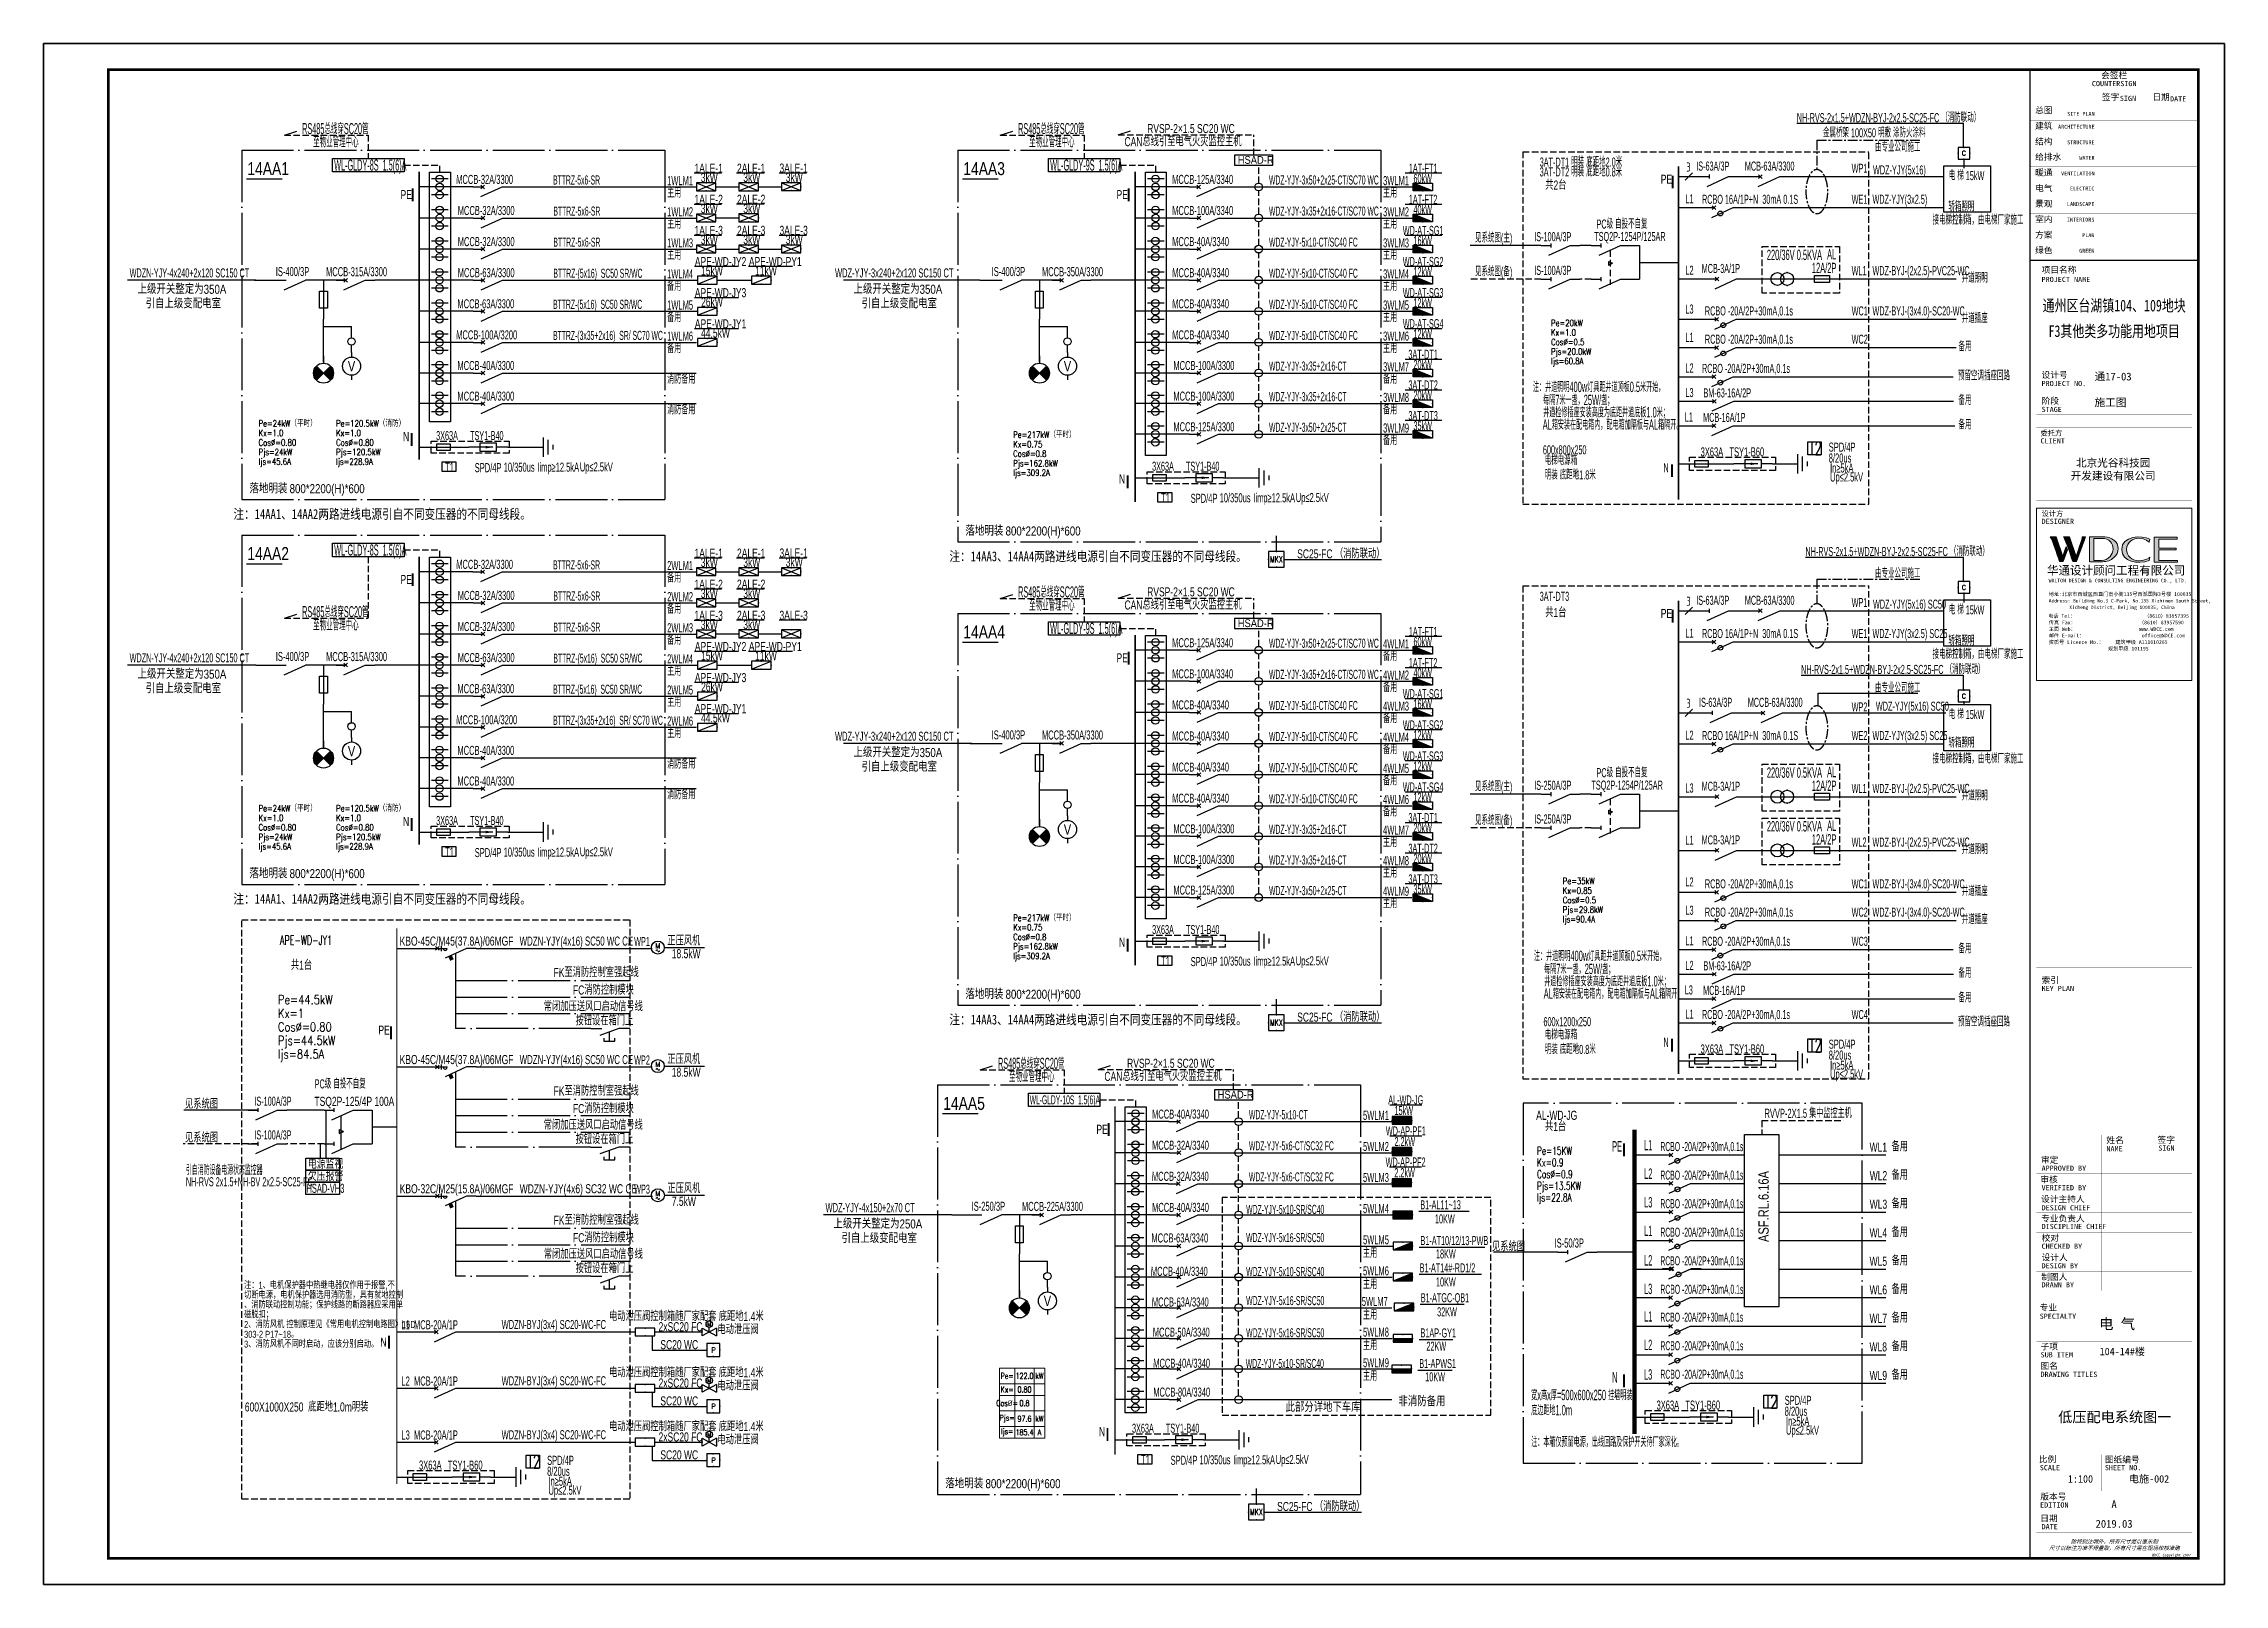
# Model space of a CAD drawing. Extents: x -118086 to 144314, y -110039 to 305761.
# Drawn here: x 27084 to 111184, y 186961 to 246361 of the extents above; entities that cross this region are included whole.
import ezdxf
from ezdxf.enums import TextEntityAlignment as Align

# ---------------------------------------------------------------- set-up
doc = ezdxf.new("R2010")
doc.units = 0
doc.header["$LTSCALE"] = 1000
for name, pattern in [('CENTER', [0.6, 0.375, -0.075, 0.075, -0.075]), ('CONTINOUS', [0]), ('DASH', [0.35, 0.25, -0.1]), ('DOTE', [2.42, 2, -0.2, 0.02, -0.2]), ('HIDDEN', [0.375, 0.25, -0.125])]:
    doc.linetypes.add(name, pattern=pattern)
doc.layers.get('0').update_dxf_attribs({"linetype": 'CONTINUOUS'})
doc.layers.get('Defpoints').update_dxf_attribs({"linetype": 'CONTINUOUS'})
for name, color, linetype in [('ACS_SFG_FM', 3, 'CONTINUOUS'), ('D-TEXT', 7, 'CONTINUOUS'), ('DIM-动力', 3, 'CONTINUOUS'), ('DIM-箱柜', 3, 'CONTINUOUS'), ('DOTLN', 2, 'DASH'), ('DQ', 7, 'CONTINOUS'), ('EL-1', 4, 'DASH'), ('ELEMENT', 3, 'CONTINUOUS'), ('EQUIP-动力', 3, 'CONTINUOUS'), ('EQUIP-消防', 3, 'CONTINUOUS'), ('EQUIP-照明', 3, 'CONTINUOUS'), ('EQUIP-箱柜', 3, 'CONTINUOUS'), ('PUB_TEXT', 7, 'CONTINUOUS'), ('SHEBEI', 7, 'CONTINUOUS'), ('SHEET_LINE', 6, 'CONTINUOUS'), ('SIG_TEXT', 7, 'CONTINUOUS'), ('TEL_TEXT', 3, 'CONTINUOUS'), ('TEL_TITLE', 7, 'CONTINUOUS'), ('WIRE', 4, 'CONTINUOUS'), ('WIRE-照明', 1, 'CONTINUOUS'), ('WIRE-系统', 4, 'CONTINUOUS'), ('XT', 6, 'CONTINUOUS'), ('内审意见修改', 2, 'CONTINUOUS'), ('字', 7, 'CONTINUOUS')]:
    doc.layers.add(name, color=color, linetype=linetype)
doc.layers.add('内审要求修改2.10', color=6, linetype='CONTINUOUS', plot=False)
doc.layers.get('内审要求修改2.10').off()
doc.styles.add('_COMPLEX', font='ros.shx', dxfattribs={"width": 0.6, "bigfont": 'jd.shx'})
doc.styles.add('_HZTXT', font='ROS', dxfattribs={"width": 0.8, "bigfont": 'JD'})
doc.styles.add('_JD', font='ros.shx', dxfattribs={"width": 0.65, "bigfont": 'jd.shx'})
doc.styles.add('_SIMPLEX', font='SIMPLEX.shx', dxfattribs={"width": 0.8})
doc.styles.add('_TCH_LABEL', font='COMPLEX', dxfattribs={"bigfont": 'GBCBIG'})
doc.styles.add('_TEL_DIM', font='ROMANS2', dxfattribs={"width": 0.8, "height": 3.5, "bigfont": 'HZDF2'})
doc.styles.add('_XCSG', font='XCSG.shx', dxfattribs={"width": 0.6})
doc.styles.add('B', font='ros.shx', dxfattribs={"width": 0.8, "bigfont": 'jd.shx'})
doc.styles.add('DIM_FONT', font='ROMANS', dxfattribs={"bigfont": 'HZTXT'})
doc.styles.add('HZDX', font='ros.shx', dxfattribs={"width": 0.75, "height": 500, "bigfont": 'jd.shx'})
doc.styles.add('JD', font='ros.shx', dxfattribs={"width": 0.8, "height": 600, "bigfont": 'hztxt.shx'})
doc.styles.get("Standard").update_dxf_attribs({"font": 'GBENOR', "bigfont": 'GBCBIG'})
doc.styles.add('华文细黑', font='STXIHEI.TTF')
doc.styles.add('图签信息$0$hwxh', font='STXIHEI.TTF')
doc.styles.add('图签信息$0$华文细黑', font='STXIHEI.TTF', dxfattribs={"height": 10})
doc.styles.add('黑体', font='simhei.ttf', dxfattribs={"width": 0.8})

msp = doc.modelspace()

# ---------------------------------------------------------------- texts
at = {"layer": 'D-TEXT', "color": 0, "style": '_HZTXT', "width": 0.45}
for s, height, p in [('RS485总线穿SC20管', 428.57, (37055, 242871, 0)), ('RS485总线穿SC20管', 428.57, (64665, 242871, 0)), ('至物业管理中心', 428.6, (37477, 242359, 0)), ('至物业管理中心', 428.6, (65087, 242359, 0)), ('RS485总线穿SC20管', 428.57, (64665, 225010, 0)), ('RS485总线穿SC20管', 428.57, (37055, 224246, 0)), ('至物业管理中心', 428.6, (65087, 224497, 0)), ('至物业管理中心', 428.6, (37477, 223734, 0)), ('WL-GLDY-9S  1.5(6)A', 428.57, (65900, 223603, 0)), ('RS485总线穿SC20管', 428.57, (63891, 206836, 0)), ('至物业管理中心', 428.6, (64313, 206323, 0))]:
    msp.add_text(s, height=height, dxfattribs=at).set_placement(p)
at = {"layer": 'D-TEXT', "style": '_HZTXT', "width": 0.45}
for s, p in [('220/36V 0.5KVA', (93540, 238017)), ('AL', (95863, 238041)), ('12A/2P', (95277, 237513)), ('注：井道照明400w灯具距井道顶板0.5米开始，', (84521, 232927)), ('每隔7米一盏，25W/盏；', (84914, 232424)), ('井道检修插座安装高度为底距井道底板1.0米；', (84915, 231949)), ('AL箱安装在配电箱内，配电箱加隔板与AL箱隔开。', (84896, 231475)), ('220/36V 0.5KVA', (93540, 218056)), ('12A/2P', (95277, 217552)), ('AL', (95863, 218080)), ('220/36V 0.5KVA', (93540, 215987)), ('AL', (95863, 216011)), ('12A/2P', (95277, 215483)), ('注：井道照明400w灯具距井道顶板0.5米开始，', (84559, 210991)), ('每隔7米一盏，25W/盏；', (84952, 210488)), ('井道检修插座安装高度为底距井道底板1.0米；', (84953, 210013)), ('AL箱安装在配电箱内，配电箱加隔板与AL箱隔开。', (84934, 209539)), ('PE', (87571, 203649)), ('L1', (88801, 203695)), ('L2', (88808, 202594)), ('L3', (88805, 201494)), ('L1', (88803, 200393)), ('L2', (88803, 199254)), ('L3', (88801, 198154)), ('L1', (88801, 197092)), ('L2', (88801, 195992)), ('N', (87571, 194742)), ('L3', (88801, 194852)), ('宽x高x厚=500x600x250 挂墙明装 ', (84453, 194062)), ('底边距地1.0m', (84453, 193478)), ('注：本箱仅预留电源，出线回路及保护开关待厂家深化。', (84453, 192259))]:
    msp.add_text(s, height=400, dxfattribs=at).set_placement(p)
at = {"layer": 'D-TEXT', "style": '_HZTXT', "width": 0.8}
msp.add_text('ASF.RL.6.16A', height=400, rotation=90, dxfattribs=at).set_placement((93612, 200161))
at = {"layer": 'PUB_TEXT', "color": 2, "style": '_HZTXT', "width": 0.8}
for s, p in [('14AA1', (34941, 241291)), ('14AA3', (62551, 241291)), ('14AA2', (34941, 226452)), ('14AA4', (62551, 223429)), ('14AA5', (61777, 205255))]:
    msp.add_text(s, height=500, dxfattribs=at).set_placement(p)
at = {"layer": 'PUB_TEXT'}
for s, height, style, width, p in [('1ALE-1', 350, '_HZTXT', 0.7, (52186, 241382)), ('3kW', 350, '_HZTXT', 0.7, (52428, 241023)), ('2ALE-1', 350, '_HZTXT', 0.7, (53824, 241385)), ('3kW', 350, '_HZTXT', 0.7, (54066, 241026)), ('3ALE-1', 350, '_HZTXT', 0.7, (55462, 241387)), ('3kW', 350, '_HZTXT', 0.7, (55704, 241029)), ('主用', 350, '_HZTXT', 0.6, (51130, 240429)), ('1WLM1', 350, '_HZTXT', 0.6, (51130, 240904)), ('1ALE-2', 350, '_HZTXT', 0.7, (52186, 240183)), ('2ALE-2', 350, '_HZTXT', 0.7, (53824, 240186)), ('WDZ-YJY-3x50+2x25-CT/SC70 WC', 350, '_HZTXT', 0.45, (74340, 240929)), ('3WLM1', 350, '_HZTXT', 0.6, (78740, 240904)), ('主用', 350, '_HZTXT', 0.6, (78740, 240429)), ('1WLM2', 350, '_HZTXT', 0.6, (51130, 239704)), ('3kW', 350, '_HZTXT', 0.7, (52428, 239825)), ('3kW', 350, '_HZTXT', 0.7, (54066, 239828)), ('WDZ-YJY-3x35+2x16-CT/SC70 WC', 350, '_HZTXT', 0.45, (74340, 239731)), ('3WLM2', 350, '_HZTXT', 0.6, (78740, 239704)), ('主用', 350, '_HZTXT', 0.6, (51130, 239231)), ('1WLM3', 350, '_HZTXT', 0.6, (51130, 238505)), ('1ALE-3', 350, '_HZTXT', 0.7, (52186, 238984)), ('3kW', 350, '_HZTXT', 0.7, (52428, 238626)), ('2ALE-3', 350, '_HZTXT', 0.7, (53824, 238987)), ('3kW', 350, '_HZTXT', 0.7, (54066, 238629)), ('3ALE-3', 350, '_HZTXT', 0.7, (55462, 238987)), ('3kW', 350, '_HZTXT', 0.7, (55704, 238629)), ('WDZ-YJY-5x10-CT/SC40 FC', 350, '_HZTXT', 0.45, (74340, 238532)), ('3WLM3', 350, '_HZTXT', 0.6, (78740, 238505)), ('主用', 350, '_HZTXT', 0.6, (78740, 239231)), ('主用', 350, '_HZTXT', 0.6, (51130, 238032)), ('APE-WD-JY2', 350, '_HZTXT', 0.7, (52198, 237783)), ('APE-WD-PY1', 350, '_HZTXT', 0.7, (54281, 237783)), ('主用', 350, '_HZTXT', 0.6, (78740, 238032)), ('IS-400/3P', 350, '_HZTXT', 0.6, (36038, 237399)), ('MCCB-315A/3300', 350, '_HZTXT', 0.6, (37977, 237393)), ('BTTRZ-(5x16)  SC50 SR/WC', 350, '_HZTXT', 0.45, (46742, 237333)), ('备用', 350, '_HZTXT', 0.6, (51130, 236834)), ('1WLM4', 350, '_HZTXT', 0.6, (51130, 237307)), ('15kW', 350, '_HZTXT', 0.7, (52440, 237425)), ('11kW', 350, '_HZTXT', 0.7, (54523, 237425)), ('IS-400/3P', 350, '_HZTXT', 0.6, (63647, 237399)), ('MCCB-350A/3300', 350, '_HZTXT', 0.6, (65586, 237393)), ('WDZ-YJY-5x10-CT/SC40 FC', 350, '_HZTXT', 0.45, (74342, 237333)), ('3WLM4', 350, '_HZTXT', 0.6, (78740, 237307)), ('主用', 350, '_HZTXT', 0.6, (78740, 236834)), ('上级开关整定为350A', 350, '_HZTXT', 0.8, (30708, 236716)), ('引自上级变配电室', 350, '_HZTXT', 0.8, (31015, 236160)), ('BTTRZ-(5x16)  SC50 SR/WC', 350, '_HZTXT', 0.45, (46730, 236135)), ('1WLM5', 350, '_HZTXT', 0.6, (51130, 236108)), ('APE-WD-JY3', 350, '_HZTXT', 0.7, (52198, 236584)), ('26kW', 350, '_HZTXT', 0.7, (52440, 236226)), ('上级开关整定为350A', 350, '_HZTXT', 0.8, (58318, 236716)), ('引自上级变配电室', 350, '_HZTXT', 0.8, (58625, 236160)), ('WDZ-YJY-5x10-CT/SC40 FC', 350, '_HZTXT', 0.45, (74342, 236135)), ('3WLM5', 350, '_HZTXT', 0.6, (78740, 236108)), ('备用', 350, '_HZTXT', 0.6, (51130, 235635)), ('APE-WD-JY1', 350, '_HZTXT', 0.7, (52198, 235386)), ('主用', 350, '_HZTXT', 0.6, (78740, 235635)), ('BTTRZ-(3x35+2x16)  SR/ SC70 WC', 350, '_HZTXT', 0.45, (46730, 234937)), ('备用', 350, '_HZTXT', 0.6, (51130, 234436)), ('1WLM6', 350, '_HZTXT', 0.6, (51130, 234910)), ('44.5kW', 350, '_HZTXT', 0.7, (52440, 235028)), ('WDZ-YJY-5x10-CT/SC40 FC', 350, '_HZTXT', 0.45, (74342, 234936)), ('3WLM6', 350, '_HZTXT', 0.6, (78740, 234910)), ('主用', 350, '_HZTXT', 0.6, (78740, 234436)), ('WDZ-YJY-3x35+2x16-CT', 350, '_HZTXT', 0.45, (74342, 233755)), ('3WLM7', 350, '_HZTXT', 0.6, (78740, 233729)), ('消防备用', 350, '_HZTXT', 0.6, (51130, 233256)), ('备用', 350, '_HZTXT', 0.6, (78740, 233256)), ('消防备用', 350, '_HZTXT', 0.6, (51130, 232075)), ('WDZ-YJY-3x35+2x16-CT', 350, '_HZTXT', 0.45, (74342, 232575)), ('备用', 350, '_HZTXT', 0.6, (78740, 232075)), ('3WLM8', 350, '_HZTXT', 0.6, (78740, 232548)), ('WDZ-YJY-3x50+2x25-CT', 350, '_HZTXT', 0.45, (74342, 231394)), ('备用', 350, '_HZTXT', 0.6, (78740, 230894)), ('3WLM9', 350, '_HZTXT', 0.6, (78740, 231367)), ('落地明装', 367.5, '_HZTXT', 0.8, (35018, 229022)), ('800*2200(H)*600', 350, '_HZTXT', 0.8, (36571, 229028)), ('落地明装', 367.5, '_HZTXT', 0.8, (62628, 227391)), ('800*2200(H)*600', 350, '_HZTXT', 0.8, (64181, 227397)), ('2WLM1', 350, '_HZTXT', 0.6, (51130, 226065)), ('1ALE-1', 350, '_HZTXT', 0.7, (52186, 226542)), ('3kW', 350, '_HZTXT', 0.7, (52428, 226184)), ('2ALE-1', 350, '_HZTXT', 0.7, (53824, 226545)), ('3kW', 350, '_HZTXT', 0.7, (54066, 226187)), ('3ALE-1', 350, '_HZTXT', 0.7, (55462, 226548)), ('3kW', 350, '_HZTXT', 0.7, (55704, 226190)), ('备用', 350, '_HZTXT', 0.6, (51130, 225590)), ('1ALE-2', 350, '_HZTXT', 0.7, (52186, 225344)), ('2ALE-2', 350, '_HZTXT', 0.7, (53824, 225347)), ('备用', 350, '_HZTXT', 0.6, (51130, 224391)), ('2WLM2', 350, '_HZTXT', 0.6, (51130, 224865)), ('3kW', 350, '_HZTXT', 0.7, (52428, 224986)), ('3kW', 350, '_HZTXT', 0.7, (54066, 224989)), ('2WLM3', 350, '_HZTXT', 0.6, (51130, 223666)), ('1ALE-3', 350, '_HZTXT', 0.7, (52186, 224145)), ('3kW', 350, '_HZTXT', 0.7, (52428, 223787)), ('2ALE-3', 350, '_HZTXT', 0.7, (53824, 224148)), ('3kW', 350, '_HZTXT', 0.7, (54066, 223790)), ('3ALE-3', 350, '_HZTXT', 0.7, (55462, 224148)), ('IS-400/3P', 350, '_HZTXT', 0.6, (36038, 222559)), ('MCCB-315A/3300', 350, '_HZTXT', 0.6, (37977, 222554)), ('备用', 350, '_HZTXT', 0.6, (51130, 223193)), ('APE-WD-JY2', 350, '_HZTXT', 0.7, (52198, 222944)), ('15kW', 350, '_HZTXT', 0.7, (52440, 222585)), ('APE-WD-PY1', 350, '_HZTXT', 0.7, (54281, 222944)), ('11kW', 350, '_HZTXT', 0.7, (54523, 222585)), ('WDZ-YJY-3x50+2x25-CT/SC70 WC', 350, '_HZTXT', 0.45, (74340, 223068)), ('4WLM1', 350, '_HZTXT', 0.6, (78740, 223042)), ('备用', 350, '_HZTXT', 0.6, (78740, 222568)), ('上级开关整定为350A', 350, '_HZTXT', 0.8, (30708, 221877)), ('BTTRZ-(5x16)  SC50 SR/WC', 350, '_HZTXT', 0.45, (46742, 222494)), ('主用', 350, '_HZTXT', 0.6, (51130, 221994)), ('2WLM4', 350, '_HZTXT', 0.6, (51130, 222468)), ('APE-WD-JY3', 350, '_HZTXT', 0.7, (52198, 221745)), ('WDZ-YJY-3x35+2x16-CT/SC70 WC', 350, '_HZTXT', 0.45, (74340, 221869)), ('4WLM2', 350, '_HZTXT', 0.6, (78740, 221842)), ('引自上级变配电室', 350, '_HZTXT', 0.8, (31015, 221320)), ('BTTRZ-(5x16)  SC50 SR/WC', 350, '_HZTXT', 0.45, (46730, 221296)), ('2WLM5', 350, '_HZTXT', 0.6, (51130, 221269)), ('26kW', 350, '_HZTXT', 0.7, (52440, 221387)), ('备用', 350, '_HZTXT', 0.6, (78740, 221369)), ('BTTRZ-(3x35+2x16)  SR/ SC70 WC', 350, '_HZTXT', 0.45, (46730, 220098)), ('主用', 350, '_HZTXT', 0.6, (51130, 220796)), ('2WLM6', 350, '_HZTXT', 0.6, (51130, 220070)), ('APE-WD-JY1', 350, '_HZTXT', 0.7, (52198, 220547)), ('44.5kW', 350, '_HZTXT', 0.7, (52440, 220189)), ('WDZ-YJY-5x10-CT/SC40 FC', 350, '_HZTXT', 0.45, (74340, 220670)), ('4WLM3', 350, '_HZTXT', 0.6, (78740, 220644)), ('备用', 350, '_HZTXT', 0.6, (78740, 220170)), ('主用', 350, '_HZTXT', 0.6, (51130, 219597)), ('IS-400/3P', 350, '_HZTXT', 0.6, (63647, 219537)), ('MCCB-350A/3300', 350, '_HZTXT', 0.6, (65586, 219532)), ('WDZ-YJY-5x10-CT/SC40 FC', 350, '_HZTXT', 0.45, (74342, 219472)), ('4WLM4', 350, '_HZTXT', 0.6, (78740, 219445)), ('消防备用', 350, '_HZTXT', 0.6, (51130, 218416)), ('上级开关整定为350A', 350, '_HZTXT', 0.8, (58318, 218855)), ('引自上级变配电室', 350, '_HZTXT', 0.8, (58625, 218298)), ('备用', 350, '_HZTXT', 0.6, (78740, 218972)), ('WDZ-YJY-5x10-CT/SC40 FC', 350, '_HZTXT', 0.45, (74342, 218273)), ('4WLM5', 350, '_HZTXT', 0.6, (78740, 218247)), ('备用', 350, '_HZTXT', 0.6, (78740, 217773)), ('消防备用', 350, '_HZTXT', 0.6, (51130, 217235)), ('WDZ-YJY-5x10-CT/SC40 FC', 350, '_HZTXT', 0.45, (74342, 217075)), ('4WLM6', 350, '_HZTXT', 0.6, (78740, 217048)), ('WDZ-YJY-3x35+2x16-CT', 350, '_HZTXT', 0.45, (74342, 215894)), ('备用', 350, '_HZTXT', 0.6, (78740, 216575)), ('4WLM7', 350, '_HZTXT', 0.6, (78740, 215867)), ('主用', 350, '_HZTXT', 0.6, (78740, 215394)), ('落地明装', 367.5, '_HZTXT', 0.8, (35018, 214183)), ('800*2200(H)*600', 350, '_HZTXT', 0.8, (36571, 214189)), ('WDZ-YJY-3x35+2x16-CT', 350, '_HZTXT', 0.45, (74342, 214713)), ('4WLM8', 350, '_HZTXT', 0.6, (78740, 214686)), ('主用', 350, '_HZTXT', 0.6, (78740, 214213)), ('WDZ-YJY-3x50+2x25-CT', 350, '_HZTXT', 0.45, (74342, 213532)), ('4WLM9', 350, '_HZTXT', 0.6, (78740, 213506)), ('主用', 350, '_HZTXT', 0.6, (78740, 213032)), ('WP1', 350, '_JD', 0.5, (49858, 211571)), ('落地明装', 367.5, '_HZTXT', 0.8, (62628, 209530)), ('800*2200(H)*600', 350, '_HZTXT', 0.8, (64181, 209536)), ('WP2', 350, '_JD', 0.5, (49858, 207001)), ('WDZ-YJY-5x10-CT', 350, '_HZTXT', 0.45, (73566, 204893)), ('5WLM1', 350, '_HZTXT', 0.6, (77966, 204868)), ('WDZ-YJY-5x6-CT/SC32 FC', 350, '_HZTXT', 0.45, (73566, 203695)), ('5WLM2', 350, '_HZTXT', 0.6, (77966, 203668)), ('WDZ-YJY-5x6-CT/SC32 FC', 350, '_HZTXT', 0.45, (73566, 202496)), ('5WLM3', 350, '_HZTXT', 0.6, (77966, 202470)), ('WP3', 350, '_JD', 0.5, (49860, 202022)), ('上级开关整定为250A', 350, '_HZTXT', 0.8, (57544, 200681)), ('IS-250/3P', 350, '_HZTXT', 0.6, (62873, 201363)), ('MCCB-225A/3300', 350, '_HZTXT', 0.6, (64813, 201358)), ('WDZ-YJY-5x10-SR/SC40', 350, '_HZTXT', 0.45, (73460, 201242)), ('5WLM4', 350, '_HZTXT', 0.6, (77966, 201271)), ('引自上级变配电室', 350, '_HZTXT', 0.8, (57851, 200124)), ('WDZ-YJY-5x16-SR/SC50', 350, '_HZTXT', 0.45, (73459, 200156)), ('5WLM5', 350, '_HZTXT', 0.6, (77966, 200072)), ('主用', 350, '_HZTXT', 0.6, (77966, 199552)), ('WDZ-YJY-5x10-SR/SC40', 350, '_HZTXT', 0.45, (73460, 198845)), ('5WLM6', 350, '_HZTXT', 0.6, (77966, 198874)), ('主用', 350, '_HZTXT', 0.6, (77966, 198354)), ('WDZ-YJY-5x16-SR/SC50', 350, '_HZTXT', 0.45, (73460, 197726)), ('5WLM7', 350, '_HZTXT', 0.6, (77919, 197693)), ('WDZ-YJY-5x16-SR/SC50', 350, '_HZTXT', 0.45, (73460, 196487)), ('主用', 350, '_HZTXT', 0.6, (77966, 197173)), ('5WLM8', 350, '_HZTXT', 0.6, (77966, 196512)), ('主用', 350, '_HZTXT', 0.6, (77966, 195992)), ('WDZ-YJY-5x10-SR/SC40', 350, '_HZTXT', 0.45, (73444, 195302)), ('5WLM9', 350, '_HZTXT', 0.6, (77966, 195331)), ('主用', 350, '_HZTXT', 0.6, (77966, 194811)), ('落地明装', 367.5, '_HZTXT', 0.8, (61854, 190663)), ('800*2200(H)*600', 350, '_HZTXT', 0.8, (63407, 190669))]:
    msp.add_text(s, height=height, dxfattribs=dict(at, style=style, width=width)).set_placement(p)
at = {"layer": 'SIG_TEXT', "style": '_TEL_DIM'}
for s, height, width, p in [('Pe=20kW', 245, 0.8, (85217, 235470)), ('Cos%%C=0.5', 245, 0.8, (85217, 234735)), ('Kx=1.0', 245, 0.8, (85217, 235103)), ('Pjs=20.0kW', 245, 0.8, (85217, 234368)), ('Ijs=60.8A', 245, 0.8, (85217, 234000)), ('Pe=24kW（平时）', 245, 0.8, (35373, 231596)), ('Kx=1.0', 245, 0.8, (35373, 231229)), ('Pe=120.5kW（消防）', 245, 0.8, (38363, 231596)), ('Kx=1.0', 245, 0.8, (38363, 231229)), ('Pe=217kW（平时）', 245, 0.8, (64473, 231163)), ('Cos%%C=0.80', 245, 0.8, (35373, 230861)), ('Pjs=24kW', 245, 0.8, (35373, 230494)), ('Cos%%C=0.80', 245, 0.8, (38363, 230861)), ('Pjs=120.5kW', 245, 0.8, (38363, 230494)), ('Cos%%C=0.8', 245, 0.8, (64473, 230428)), ('Kx=0.75', 245, 0.8, (64473, 230796)), ('Ijs=45.6A', 245, 0.8, (35373, 230126)), ('Ijs=228.9A', 245, 0.8, (38363, 230126)), ('Pjs=162.8kW', 245, 0.8, (64473, 230061)), ('Ijs=309.2A', 245, 0.8, (64473, 229693)), ('Pe=24kW（平时）', 245, 0.8, (35373, 216757)), ('Pe=120.5kW（消防）', 245, 0.8, (38363, 216757)), ('Cos%%C=0.80', 245, 0.8, (35373, 216022)), ('Kx=1.0', 245, 0.8, (35373, 216390)), ('Cos%%C=0.80', 245, 0.8, (38363, 216022)), ('Kx=1.0', 245, 0.8, (38363, 216390)), ('Pjs=24kW', 245, 0.8, (35373, 215655)), ('Ijs=45.6A', 245, 0.8, (35373, 215287)), ('Pjs=120.5kW', 245, 0.8, (38363, 215655)), ('Ijs=228.9A', 245, 0.8, (38363, 215287)), ('Pe=35kW', 245, 0.8, (85668, 213954)), ('Kx=0.85', 245, 0.8, (85668, 213586)), ('Pe=217kW（平时）', 245, 0.8, (64473, 212535)), ('Cos%%C=0.5', 245, 0.8, (85668, 213219)), ('Pjs=29.8kW', 245, 0.8, (85668, 212851)), ('Cos%%C=0.8', 245, 0.8, (64473, 211800)), ('Kx=0.75', 245, 0.8, (64473, 212168)), ('Ijs=90.4A', 245, 0.8, (85668, 212484)), ('Pjs=162.8kW', 245, 0.8, (64473, 211433)), ('Ijs=309.2A', 245, 0.8, (64473, 211065)), ('Pe=44.5kW', 350, 0.8, (36120, 209329)), ('Cos%%C=0.80', 350, 0.8, (36120, 208279)), ('Kx=1', 350, 0.8, (36120, 208804)), ('Pjs=44.5kW', 350, 0.8, (36120, 207754)), ('Ijs=84.5A', 350, 0.8, (36120, 207229)), ('Pe=15KW', 300, 0.7, (84675, 203526)), ('Cos%%C=0.9', 300, 0.7, (84675, 202626)), ('Kx=0.9', 300, 0.7, (84675, 203076)), ('Pjs=13.5KW', 300, 0.7, (84675, 202176)), ('Ijs=22.8A', 300, 0.7, (84675, 201726))]:
    msp.add_text(s, height=height, dxfattribs=dict(at, width=width)).set_placement(p)
at = {"layer": 'SIG_TEXT', "linetype": 'Continuous', "style": '_HZTXT', "width": 0.8}
for s, height, p in [('注：1、电机保护器中热继电器仅作用于报警,不', 267.91, (34815, 198358)), ('切断电源，电机保护器选用消防型，具有就地控制', 267.91, (34815, 197980)), ('、消防联动控制功能；保护线路的断路器应采用单', 267.91, (34815, 197602)), ('磁脱扣；', 267.9, (34815, 197224)), ('2、消防风机 控制原理见《常用电机控制电路图》16D', 267.91, (34815, 196846)), ('303-2 P17~18。', 267.91, (34815, 196468)), ('3、消防风机不同时启动，应该分别启动。', 267.91, (34815, 196090))]:
    msp.add_text(s, height=height, dxfattribs=at).set_placement(p)
at = {"layer": 'TEL_TEXT', "ltscale": 2, "style": '_COMPLEX'}
for s, height, width, p in [(' RVSP-2×1.5 SC20 WC', 350, 0.7, (69552, 242912)), ('NH-RVS-2x1.5+WDZN-BYJ-2x2.5-SC25-FC （消防联动）', 350, 0.55, (94694, 243331)), ('金属桥架 100X50 明敷 涂防火涂料', 350, 0.55, (95705, 242748)), ('CAN总线引至电气火灾监控主机', 350, 0.7, (68767, 242407)), ('由专业公司施工', 350, 0.55, (97712, 242194)), ('HSAD-R', 300, 0.9, (73135, 241728)), ('IS-63A/3P', 350, 0.55, (90816, 241465)), ('MCB-63A/3300', 350, 0.55, (92692, 241465)), ('WP1', 350, 0.55, (96810, 241381)), ('电 梯 15kW', 350, 0.55, (100556, 241097)), ('PE', 350, 0.7, (40849, 240365)), ('PE', 350, 0.7, (68459, 240365)), ('L1', 350, 0.55, (90401, 240199)), ('RCBO 16A/1P+N  30mA 0.1S', 350, 0.55, (91038, 240185)), ('WDZ-YJY(3x2.5)', 350, 0.55, (97612, 240185)), ('接电梯控制箱，由电梯厂家施工', 350, 0.55, (99931, 239385)), ('轿箱照明', 350, 0.55, (100543, 239901)), ('见系统图(主)', 350, 0.55, (82285, 238694)), ('见系统图(备)', 350, 0.55, (82285, 237393)), ('L2', 350, 0.55, (90401, 237449)), ('WDZ-BYJ-(2x2.5)-PVC25-WC', 350, 0.55, (97612, 237434)), ('井道照明', 350, 0.55, (101057, 237150)), ('L3', 350, 0.55, (90401, 235953, 0)), ('RCBO -20A/2P+30mA,0.1s', 350, 0.55, (91150, 235881, 0)), ('WDZ-BYJ-(3x4.0)-SC20-WC', 350, 0.55, (97612, 235881)), ('井道插座', 350, 0.55, (101057, 235596)), ('L1', 350, 0.55, (90401, 234862, 0)), ('RCBO -20A/2P+30mA,0.1s', 350, 0.55, (91150, 234790, 0)), ('L2', 350, 0.55, (90401, 233680, 0)), ('RCBO -20A/2P+30mA,0.1s', 350, 0.55, (91038, 233666, 0)), ('L3', 350, 0.55, (90401, 232735, 0)), ('BM-63-16A/2P', 350, 0.55, (91095, 232720, 0)), ('预留空调插座回路', 350, 0.55, (100911, 233381, 0)), ('L1', 350, 0.55, (90375, 231790, 0)), ('MCB-16A/1P', 350, 0.55, (91082, 231775, 0)), ('N', 350, 0.7, (40947, 231032)), ('N', 350, 0.7, (68557, 229401)), ('SC25-FC （消防联动）', 350, 0.7, (75427, 226516)), ('NH-RVS-2x1.5+WDZN-BYJ-2x2.5-SC25-FC （消防联动）', 350, 0.55, (95025, 226605)), ('PE', 350, 0.7, (40849, 225526)), (' RVSP-2×1.5 SC20 WC', 350, 0.7, (69552, 225050)), ('由专业公司施工', 350, 0.55, (97712, 225761)), ('CAN总线引至电气火灾监控主机', 350, 0.7, (68767, 224545)), ('IS-63A/3P', 350, 0.55, (90816, 224725)), ('MCB-63A/3300', 350, 0.55, (92692, 224725)), ('WP1', 350, 0.55, (96810, 224641)), ('WDZ-YJY(5x16) SC50 ', 350, 0.55, (97634, 224576)), ('电 梯 15kW', 350, 0.55, (100556, 224357)), ('HSAD-R', 300, 0.9, (73135, 223866)), ('L1', 350, 0.55, (90401, 223459)), ('RCBO 16A/1P+N  30mA 0.1S', 350, 0.55, (91038, 223444)), ('WDZ-YJY(3x2.5) SC25', 350, 0.55, (97612, 223444)), ('接电梯控制箱，由电梯厂家施工', 350, 0.55, (99931, 222645)), ('轿箱照明', 350, 0.55, (100543, 223160)), ('PE', 350, 0.7, (68459, 222504)), ('NH-RVS-2x1.5+WDZN-BYJ-2x2.5-SC25-FC （消防联动）', 350, 0.55, (94858, 222059)), ('由专业公司施工', 350, 0.55, (97712, 221345)), ('IS-63A/3P', 350, 0.55, (90927, 220791)), ('MCCB-63A/3300', 350, 0.55, (92803, 220791)), ('WP2', 350, 0.55, (96810, 220615)), ('WDZ-YJY(5x16) SC50', 350, 0.55, (97745, 220642)), ('电 梯 15kW', 350, 0.55, (100556, 220324)), ('L2', 350, 0.55, (90401, 219525)), ('RCBO 16A/1P+N  30mA 0.1S', 350, 0.55, (91038, 219511)), ('WDZ-YJY(3x2.5) SC25', 350, 0.55, (97612, 219511)), ('轿箱照明', 350, 0.55, (100543, 219226)), ('接电梯控制箱，由电梯厂家施工', 350, 0.55, (99931, 218613)), ('见系统图(主)', 350, 0.55, (82285, 217543)), ('L3', 350, 0.55, (90401, 217488)), ('MCB-3A/1P', 350, 0.55, (91026, 217557)), ('WDZ-BYJ-(2x2.5)-PVC25-WC', 350, 0.55, (97612, 217473)), ('井道照明', 350, 0.55, (101057, 217189)), ('N', 350, 0.7, (40947, 216192)), ('见系统图(备)', 350, 0.55, (82285, 216242)), ('L1', 350, 0.55, (90401, 215476)), ('MCB-3A/1P', 350, 0.55, (91026, 215488)), ('WDZ-BYJ-(2x2.5)-PVC25-WC', 350, 0.55, (97612, 215404)), ('井道照明', 350, 0.55, (101057, 215120)), ('L2', 350, 0.55, (90401, 213866)), ('RCBO -20A/2P+30mA,0.1s', 350, 0.55, (91150, 213794)), ('WDZ-BYJ-(3x4.0)-SC20-WC', 350, 0.55, (97612, 213794, 0)), ('井道插座', 350, 0.55, (101057, 213509, 0)), ('L3', 350, 0.55, (90401, 212775)), ('RCBO -20A/2P+30mA,0.1s', 350, 0.55, (91150, 212703)), ('WDZ-BYJ-(3x4.0)-SC20-WC', 350, 0.55, (97612, 212703, 0)), ('井道插座', 350, 0.55, (101057, 212419, 0)), ('KBO-45C/M45(37.8A)/06MGF', 350, 0.7, (40815, 211587, 0)), ('L1', 350, 0.55, (90401, 211593)), ('RCBO -20A/2P+30mA,0.1s', 350, 0.55, (91038, 211579)), ('N', 350, 0.7, (68557, 211539)), ('L2', 350, 0.55, (90401, 210648)), ('BM-63-16A/2P', 350, 0.55, (91095, 210633)), ('L3', 350, 0.55, (90375, 209703)), ('MCB-16A/1P', 350, 0.55, (91082, 209688)), ('SC25-FC （消防联动）', 350, 0.7, (75427, 208655)), ('L1', 350, 0.55, (90401, 208770, 0)), ('RCBO -20A/2P+30mA,0.1s', 350, 0.55, (91038, 208756, 0)), ('预留空调插座回路', 350, 0.55, (100911, 208471, 0)), ('KBO-45C/M45(37.8A)/06MGF', 350, 0.7, (40815, 207018, 0)), (' RVSP-2×1.5 SC20 WC', 350, 0.7, (68778, 206876)), ('CAN总线引至电气火灾监控主机', 350, 0.7, (67993, 206371)), ('TSQ2P-125/4P 100A', 350, 0.7, (37529, 205407)), ('HSAD-R', 300, 0.9, (72361, 205692)), ('AL-WD-JG', 350, 0.7, (84644, 204870)), ('RVVP-2X1.5 集中监控主机', 350, 0.6, (93448, 204947, 0)), ('PE', 350, 0.7, (67685, 204330)), ('WL1', 350, 0.7, (97501, 203644)), ('备用', 350, 0.7, (98344, 203661)), ('引自消防设备电源状态监控器 ', 350, 0.5, (32571, 202750)), ('WL2', 350, 0.7, (97508, 202543)), ('备用', 350, 0.7, (98344, 202561)), ('NH-RVS 2x1.5+NH-BV 2x2.5-SC25-FC ', 350, 0.5, (32571, 202308)), ('KBO-32C/M25(15.8A)/06MGF', 350, 0.7, (40817, 202038, 0)), ('备用', 350, 0.7, (98344, 201460)), ('WL3', 350, 0.7, (97506, 201443)), ('IS-50/3P', 350, 0.6, (85356, 199946)), ('WL4', 350, 0.7, (97501, 200342)), ('备用', 350, 0.7, (98344, 200360)), ('WL5', 350, 0.7, (97501, 199242)), ('备用', 350, 0.7, (98344, 199259)), ('WL6', 350, 0.7, (97501, 198141)), ('备用', 350, 0.7, (98344, 198159)), ('L1  MCB-20A/1P', 350, 0.6, (40884, 196795)), ('WL7', 350, 0.7, (97499, 197041)), ('备用', 350, 0.7, (98344, 197058)), ('WL8', 350, 0.7, (97499, 195940)), ('备用', 350, 0.7, (98344, 195958)), ('WL9', 350, 0.7, (97501, 194840)), ('备用', 350, 0.7, (98344, 194857)), ('L2  MCB-20A/1P', 350, 0.6, (40884, 194625)), ('L3  MCB-20A/1P', 350, 0.6, (40884, 192545)), ('N', 350, 0.7, (67783, 192673)), ('SC25-FC （消防联动）', 350, 0.7, (74653, 189788))]:
    msp.add_text(s, height=height, dxfattribs=dict(at, width=width)).set_placement(p)
at = {"layer": 'TEL_TEXT', "color": 7, "style": 'JD', "width": 0.55}
for s, p in [('1AT-FT1', (80284, 241558)), ('1AT-FT2', (80284, 240359)), ('WD-AT-SG1', (80284, 239160)), ('WD-AT-SG2', (80284, 237962)), ('WD-AT-SG3', (80284, 236763)), ('WD-AT-SG4', (80284, 235565)), ('3AT-DT1', (80284, 234384)), ('3AT-DT2', (80284, 233203)), ('3AT-DT3', (80284, 232022)), ('1AT-FT1', (80284, 223696)), ('1AT-FT2', (80284, 222497)), ('WD-AT-SG1', (80284, 221299)), ('WD-AT-SG2', (80284, 220100)), ('WD-AT-SG3', (80284, 218901)), ('WD-AT-SG4', (80284, 217703)), ('3AT-DT1', (80284, 216522)), ('3AT-DT2', (80284, 215341)), ('3AT-DT3', (80284, 214160)), ('WD-AP-PF1', (79616, 204442)), ('WD-AP-PF2', (79608, 203243))]:
    msp.add_text(s, height=350, dxfattribs=at).set_placement(p, align=Align.MIDDLE_CENTER)
at = {"layer": 'TEL_TEXT', "linetype": 'Continuous', "style": 'B', "width": 0.55}
for s, p in [('3AT-DT1 明装 底距地2.0米', (84781, 241620)), ('3AT-DT2 明装 底距地0.8米', (84781, 241240)), ('IS-100A/3P', (84569, 238744)), ('TSQ2P-1254P/125AR', (86883, 238751)), ('PC级 自投不自复', (86971, 239230)), ('IS-100A/3P', (84569, 237445)), ('600x800x250', (84903, 230525)), ('电梯电源箱', (84974, 230119)), ('N', (89552, 229832)), ('3AT-DT3', (84781, 224879)), ('IS-250A/3P', (84569, 217593)), ('TSQ2P-1254P/125AR', (86775, 217600)), ('PC级 自投不自复', (86971, 218079)), ('IS-250A/3P', (84569, 216294)), ('600x1200x250', (84924, 208480)), ('明装 底距地0.8米', (84974, 207410)), ('电梯电源箱', (84974, 207971)), ('N', (89552, 207684)), ('PC级 自投不自复', (37539, 206080)), ('IS-100A/3P', (35213, 205414)), ('IS-100A/3P', (35213, 204115))]:
    msp.add_text(s, height=350, dxfattribs=at).set_placement(p)
at = {"layer": 'TEL_TEXT', "linetype": 'Continuous', "style": 'B'}
for s, oblique, width, p in [('MCCB-125A/3340', 1, 0.6, (70602, 240951)), ('共2台', 0.7, 0.7, (84990, 240731)), ('PE', 0.7, 0.7, (89445, 240960)), ('MCCB-100A/3340', 1, 0.6, (70602, 239752)), ('MCCB-40A/3340', 1, 0.6, (70602, 238553)), ('MCCB-40A/3340', 1, 0.6, (70603, 237355)), ('MCCB-40A/3340', 1, 0.6, (70603, 236156)), ('MCCB-40A/3340', 1, 0.6, (70603, 234958)), ('MCCB-40A/3300', 1, 0.6, (43039, 233777)), ('MCCB-100A/3300', 1, 0.6, (70649, 233777)), ('MCCB-40A/3300', 1, 0.6, (43039, 232596)), ('MCCB-100A/3300', 1, 0.6, (70649, 232596)), ('MCCB-125A/3300', 1, 0.6, (70649, 231415)), ('共1台', 0.7, 0.7, (84990, 224250)), ('PE', 0.7, 0.7, (89445, 224219)), ('MCCB-125A/3340', 1, 0.6, (70602, 223089)), ('MCCB-125A/3340', 1, 0.6, (70602, 223089)), ('MCCB-100A/3340', 1, 0.6, (70602, 221890)), ('MCCB-40A/3340', 1, 0.6, (70602, 220692)), ('MCCB-40A/3340', 1, 0.6, (70603, 219493)), ('MCCB-40A/3300', 1, 0.6, (43039, 218938)), ('MCCB-40A/3340', 1, 0.6, (70603, 218295)), ('MCCB-40A/3300', 1, 0.6, (43039, 217757)), ('MCCB-40A/3340', 1, 0.6, (70603, 217096)), ('MCCB-100A/3300', 1, 0.6, (70649, 215915)), ('MCCB-100A/3300', 1, 0.6, (70649, 214734)), ('MCCB-125A/3300', 1, 0.6, (70649, 213554)), ('WDZN-YJY(4x16) SC50 WC CE', 0.7, 0.65, (45439, 211587)), ('正压风机', 0.7, 0.7, (51134, 211596)), ('18.5kW', 0.7, 0.7, (51307, 211101)), ('共1台', 0.7, 0.7, (36618, 210654)), ('FK至消防控制室强起线', 0.7, 0.7, (46749, 210378, 0)), ('FC消防控制模块', 0.7, 0.7, (47496, 209700)), ('按钮设在箱门上', 0.7, 0.7, (47596, 208514)), ('PE', 0.7, 0.7, (39992, 208156)), ('WDZN-YJY(4x16) SC50 WC CE', 0.7, 0.65, (45439, 207018)), ('正压风机', 0.7, 0.7, (51134, 207027)), ('18.5kW', 0.7, 0.7, (51307, 206532)), ('FK至消防控制室强起线', 0.7, 0.7, (46749, 205808, 0)), ('见系统图', 0.7, 0.7, (32534, 205301)), ('FC消防控制模块', 0.7, 0.7, (47496, 205131)), ('MCCB-40A/3340', 1, 0.6, (69828, 204915)), ('见系统图', 0.7, 0.7, (32534, 204000)), ('共1台', 0.7, 0.7, (84983, 204436)), ('按钮设在箱门上', 0.7, 0.7, (47596, 203944)), ('MCCB-32A/3340', 1, 0.6, (69828, 203716)), ('MCCB-32A/3340', 1, 0.6, (69820, 202518)), ('WDZN-YJY(4x6) SC32 WC CE', 0.7, 0.7, (45441, 202039)), ('正压风机', 0.7, 0.7, (51135, 202047)), ('7.5kW', 0.7, 0.7, (51309, 201552)), ('FK至消防控制室强起线', 0.7, 0.7, (46751, 200829, 0)), ('MCCB-40A/3340', 1, 0.6, (69829, 201319)), ('FC消防控制模块', 0.7, 0.7, (47497, 200151)), ('MCCB-63A/3340', 1, 0.6, (69803, 200141)), ('见系统图', 0.7, 0.7, (82937, 199804)), ('按钮设在箱门上', 0.7, 0.7, (47598, 198965)), ('MCCB-40A/3340', 1, 0.6, (69781, 198853, 0)), ('MCCB-63A/3340', 1, 0.6, (69819, 197672)), ('WDZN-BYJ(3x4) SC20-WC-FC', 0.7, 0.6, (44744, 196805)), ('电动泄压阀控制箱随厂家配套 底距地1.4米', 0.7, 0.7, (48888, 197118)), ('2xSC20 FC', 0.7, 0.7, (50797, 196720)), ('电动泄压阀', 0.7, 0.7, (53067, 196609)), ('MCCB-50A/3340', 1, 0.6, (69856, 196510)), ('N', 0.7, 0.7, (40071, 196128)), ('SC20 WC', 0.7, 0.7, (50867, 196028)), ('电动泄压阀控制箱随厂家配套 底距地1.4米', 0.7, 0.7, (48888, 194949)), ('MCCB-40A/3340', 1, 0.6, (69872, 195311)), ('WDZN-BYJ(3x4) SC20-WC-FC', 0.7, 0.6, (44744, 194635)), ('2xSC20 FC', 0.7, 0.7, (50797, 194551)), ('电动泄压阀', 0.7, 0.7, (53067, 194439)), ('MCCB-80A/3340', 1, 0.6, (69875, 194199)), ('SC20 WC', 0.7, 0.7, (50867, 193859)), ('WDZN-BYJ(3x4) SC20-WC-FC', 0.7, 0.6, (44744, 192555)), ('电动泄压阀控制箱随厂家配套 底距地1.4米', 0.7, 0.7, (48888, 192868)), ('2xSC20 FC', 0.7, 0.7, (50797, 192470)), ('电动泄压阀', 0.7, 0.7, (53067, 192359)), ('SC20 WC', 0.7, 0.7, (50867, 191779))]:
    msp.add_text(s, height=350, dxfattribs=dict(at, oblique=oblique, width=width)).set_placement(p)
at = {"layer": 'TEL_TEXT'}
for s, height, style, width, p in [('WE1', 350, '_COMPLEX', 0.55, (96810, 240185)), ('WL1', 350, '_COMPLEX', 0.55, (96810, 237434)), ('WC1', 350, '_COMPLEX', 0.55, (96810, 235881)), ('WC2', 350, '_COMPLEX', 0.55, (96810, 234790)), ('注：14AA1、14AA2两路进线电源引自不同变压器的不同母线段。', 375.53, '黑体', 0.8, (34404, 228039, 749)), ('注：14AA3、14AA4两路进线电源引自不同变压器的不同母线段。', 375.53, '黑体', 0.8, (62014, 226408, 749)), ('WE1', 350, '_COMPLEX', 0.55, (96810, 223444)), ('WE2', 350, '_COMPLEX', 0.55, (96810, 219511)), ('WL1', 350, '_COMPLEX', 0.55, (96810, 217473)), ('WL2', 350, '_COMPLEX', 0.55, (96810, 215404)), ('注：14AA1、14AA2两路进线电源引自不同变压器的不同母线段。', 375.53, '黑体', 0.8, (34404, 213200, 749)), ('WC1', 350, '_COMPLEX', 0.55, (96810, 213794, 0)), ('WC2', 350, '_COMPLEX', 0.55, (96810, 212703, 0)), ('APE-WD-JY1', 350, '_TEL_DIM', 0.64, (36199, 211621)), ('WC3', 350, '_COMPLEX', 0.55, (96810, 211579)), ('注：14AA3、14AA4两路进线电源引自不同变压器的不同母线段。', 375.53, '黑体', 0.8, (62014, 208547, 749)), ('WC4', 350, '_COMPLEX', 0.55, (96810, 208756, 0)), ('此部分详地下车库', 347.2, '_TEL_DIM', 0.8, (74981, 193612))]:
    msp.add_text(s, height=height, dxfattribs=dict(at, style=style, width=width)).set_placement(p)
at = {"layer": 'TEL_TEXT', "color": 7}
for s, height, style, width, p in [('16kW', 350, 'JD', 0.55, (79911, 238593)), ('12kW', 350, 'JD', 0.55, (79911, 237394)), ('12kW', 350, 'JD', 0.55, (79911, 236196)), ('12kW', 350, 'JD', 0.55, (79911, 234997)), ('20kW', 350, 'JD', 0.55, (79911, 233816)), ('20kW', 350, 'JD', 0.55, (79911, 232636)), ('35kW', 350, 'JD', 0.55, (79911, 231455)), ('16kW', 350, 'JD', 0.55, (79911, 220731)), ('12kW', 350, 'JD', 0.55, (79911, 219533)), ('12kW', 350, 'JD', 0.55, (79911, 218334)), ('12kW', 350, 'JD', 0.55, (79911, 217136)), ('20kW', 350, 'JD', 0.55, (79911, 215955)), ('20kW', 350, 'JD', 0.55, (79911, 214774)), ('35kW', 350, 'JD', 0.55, (79911, 213593)), ('15kW', 350, 'JD', 0.55, (79181, 205055)), ('2.2kW', 350, 'JD', 0.55, (79181, 203856)), ('2.2kW', 350, 'JD', 0.55, (79173, 202658)), ('B1-AL11~13', 350, 'JD', 0.55, (80175, 201421)), ('10KW', 350, 'JD', 0.55, (80741, 200876)), ('B1-AT10/12/13-PWB', 350, 'JD', 0.55, (80183, 200040)), ('B1-AT14#-RD1/2', 350, 'JD', 0.55, (80150, 198990)), ('18KW', 350, 'JD', 0.55, (80780, 199527)), ('10KW', 350, 'JD', 0.55, (80780, 198445)), ('B1-ATGC-QB1', 350, 'JD', 0.55, (80194, 197837)), ('32KW', 350, 'JD', 0.55, (80824, 197292)), ('B1AP-GY1', 350, 'JD', 0.55, (80183, 196480)), ('22KW', 350, 'JD', 0.55, (80411, 195967)), ('B1-APWS1', 350, 'JD', 0.55, (80136, 195299)), ('10KW', 350, 'JD', 0.55, (80365, 194786)), ('非消防备用', 400, '_JD', 0.7, (79328, 193828))]:
    msp.add_text(s, height=height, dxfattribs=dict(at, style=style, width=width)).set_placement(p)
at = {"layer": 'XT', "style": 'HZDX'}
for s, width, p in [('欠压报警', 0.75, (37276, 202518, 37)), ('电源监视', 0.75, (37276, 202986, 37)), ('HSAD-VH3', 0.6, (37219, 202056))]:
    msp.add_text(s, height=350, dxfattribs=dict(at, width=width)).set_placement(p)
at = {"layer": '内审意见修改', "color": 2, "style": '_HZTXT', "width": 0.45}
for s, height, p in [('WL-GLDY-8S  1.5(6)A', 428.57, (38290, 241465, 0)), ('WL-GLDY-9S  1.5(6)A', 428.57, (65900, 241465, 0)), ('WL-GLDY-8S  1.5(6)A', 428.57, (38290, 226625, 0)), ('WL-GLDY-10S  1.5(6)A', 342.86, (65113, 205471, 0))]:
    msp.add_text(s, height=height, dxfattribs=at).set_placement(p)
at = {"layer": '内审意见修改', "ltscale": 2, "style": '_COMPLEX'}
for s, width, p in [('WDZ-YJY(5x16)', 0.55, (97634, 241316)), ('MCB-3A/1P', 0.55, (91026, 237518)), ('备用', 0.55, (100929, 234506)), ('备用', 0.55, (100929, 232436, 0)), ('备用', 0.55, (100929, 231491, 0)), ('备用', 0.55, (100929, 211294)), ('备用', 0.55, (100929, 210349)), ('备用', 0.55, (100929, 209404)), ('RCBO -20A/2P+30mA,0.1s', 0.45, (89433, 203664)), ('RCBO -20A/2P+30mA,0.1s', 0.45, (89433, 202564)), ('RCBO -20A/2P+30mA,0.1s', 0.45, (89433, 201463)), ('RCBO -20A/2P+30mA,0.1s', 0.45, (89433, 200363)), ('RCBO -20A/2P+30mA,0.1s', 0.45, (89433, 199262)), ('RCBO -20A/2P+30mA,0.1s', 0.45, (89436, 198162)), ('RCBO -20A/2P+30mA,0.1s', 0.45, (89431, 197087)), ('RCBO -20A/2P+30mA,0.1s', 0.45, (89436, 195986)), ('RCBO -20A/2P+30mA,0.1s', 0.45, (89436, 194886))]:
    msp.add_text(s, height=350, dxfattribs=dict(at, width=width)).set_placement(p)
at = {"layer": '内审意见修改', "linetype": 'Continuous', "style": 'B'}
for s, oblique, width, p in [('MCCB-32A/3300', 1, 0.6, (42992, 240951)), ('MCCB-32A/3300', 1, 0.6, (43051, 239752)), ('MCCB-32A/3300', 1, 0.6, (43051, 238553)), ('MCCB-63A/3300', 1, 0.6, (43051, 237355)), ('MCCB-63A/3300', 1, 0.6, (43039, 236156)), ('MCCB-100A/3200', 1, 0.6, (42992, 234958)), ('MCCB-32A/3300', 1, 0.6, (42992, 226111)), ('MCCB-32A/3300', 1, 0.6, (43051, 224913)), ('MCCB-32A/3300', 1, 0.6, (43051, 223714)), ('MCCB-63A/3300', 1, 0.6, (43051, 222516)), ('MCCB-63A/3300', 1, 0.6, (43039, 221317)), ('MCCB-100A/3200', 1, 0.6, (42992, 220119)), ('常闭加压送风口启动信号线', 0.7, 0.7, (46369, 209062)), ('常闭加压送风口启动信号线', 0.7, 0.7, (46369, 204493)), ('常闭加压送风口启动信号线', 0.7, 0.7, (46370, 199513)), ('600X1000X250  底距地1.0m明装', 0.7, 0.7, (34843, 193625))]:
    msp.add_text(s, height=350, dxfattribs=dict(at, oblique=oblique, width=width)).set_placement(p)
at = {"layer": '内审意见修改'}
for s, style, width, p in [('BTTRZ-5x6-SR', '_HZTXT', 0.45, (46730, 240929)), ('60kW', 'JD', 0.55, (79911, 240990)), ('BTTRZ-5x6-SR', '_HZTXT', 0.45, (46742, 239731)), ('40kW', 'JD', 0.55, (79911, 239792)), ('BTTRZ-5x6-SR', '_HZTXT', 0.45, (46742, 238532)), ('WDZN-YJY-4x240+2x120 SC150 CT', '_HZTXT', 0.55, (30401, 237346)), ('WDZ-YJY-3x240+2x120 SC150 CT', '_HZTXT', 0.6, (57604, 237346)), ('BTTRZ-5x6-SR', '_HZTXT', 0.45, (46730, 226090)), ('BTTRZ-5x6-SR', '_HZTXT', 0.45, (46742, 224891)), ('BTTRZ-5x6-SR', '_HZTXT', 0.45, (46742, 223693)), ('60kW', 'JD', 0.55, (79911, 223129)), ('WDZN-YJY-4x240+2x120 SC150 CT', '_HZTXT', 0.55, (30401, 222507)), ('40kW', 'JD', 0.55, (79911, 221930)), ('WDZ-YJY-3x240+2x120 SC150 CT', '_HZTXT', 0.6, (57604, 219484)), ('WDZ-YJY-4x150+2x70 CT', '_HZTXT', 0.6, (57237, 201310))]:
    msp.add_text(s, height=350, dxfattribs=dict(at, style=style, width=width)).set_placement(p)
at = {"layer": '内审意见修改', "linetype": 'Continuous', "style": 'B', "width": 0.55}
msp.add_text('明装 底距地1.8米', height=350, dxfattribs=at).set_placement((84974, 229558))
at = {"layer": '内审意见修改', "color": 2, "style": 'JD', "width": 0.55}
msp.add_text('AL-WD-JG', height=350, dxfattribs=at).set_placement((79616, 205640), align=Align.MIDDLE_CENTER)
at = {"layer": '字', "style": '华文细黑'}
for s, height, p in [('电 气', 407.8, (106352, 196799)), ('104-14#楼', 285.4, (106373, 195795)), ('1:100', 285.4, (105149, 190884)), ('电施-002', 285.4, (107502, 190884))]:
    msp.add_text(s, height=height, dxfattribs=at).set_placement(p)
at = {"layer": '字', "insert": (106958, 193391), "char_height": 400, "width": 78154.16, "attachment_point": 5, "style": '华文细黑'}
msp.add_mtext('低压配电系统图一', dxfattribs=at)

# ---------------------------------------------------------------- blocks, each defined once
blk = doc.blocks.new('M_M0')
blk.add_line((-0.25, -0.2), (0, -0.75))
for points in [[(0, 0), (0, -0.25)], [(0, -1), (0, -0.75)]]:
    blk.add_lwpolyline(points)
at = {"width": 0.8, "flags": 9}
blk.add_attdef('S', (0.25, -0.5), '', height=0.2, dxfattribs=at)
blk = doc.blocks.new('M_M7')
for p, q in [((-0.25, -0.2), (0, -0.75)), ((-0.047, -0.297), (0.047, -0.203)), ((-0.047, -0.203), (0.047, -0.297))]:
    blk.add_line(p, q)
for points in [[(0, 0), (0, -0.25)], [(0, -0.75), (0, -1)]]:
    blk.add_lwpolyline(points)
at = {"width": 0.8, "flags": 9}
blk.add_attdef('S', (0.25, -0.5), '', height=0.2, dxfattribs=at)
blk = doc.blocks.new('M_M58MSL')
for points in [[(0, 0), (0, -0.167)], [(0, -0.833), (0, -1)]]:
    blk.add_lwpolyline(points)
blk.add_circle((0, -0.5), 0.333)
at = {"style": '_SIMPLEX', "width": 0.8, "flags": 8}
blk.add_attdef('$TEXT$', text='', height=0.333, dxfattribs=at).set_placement((0, -0.5), align=Align.MIDDLE_CENTER)
at = {"width": 0.8, "flags": 9}
blk.add_attdef('S', (0.25, -0.5), '', height=0.2, dxfattribs=at)
blk = doc.blocks.new('M_M12')
for p, q in [((-0.1, -0.717), (-0.1, -0.283)), ((-0.1, -0.283), (0.1, -0.283)), ((0.1, -0.283), (0.1, -0.717)), ((0.1, -0.717), (-0.1, -0.717))]:
    blk.add_line(p, q)
blk.add_lwpolyline([(0, 0), (0, -1)])
at = {"width": 0.8, "flags": 9}
blk.add_attdef('S', (0.25, -0.5), '', height=0.2, dxfattribs=at)
blk = doc.blocks.new('M_M57DRB')
for p, q in [((0.259, -0.374), (-0.259, -0.893)), ((0.259, -0.893), (-0.259, -0.374))]:
    blk.add_line(p, q)
blk.add_lwpolyline([(0, 0), (0, -0.267)])
blk.add_circle((0, -0.633), 0.367)
for points in [[(-0.13, -0.763), (-0.354, -0.538), (0, -0.633), (-0.259, -0.374)], [(-0.225, -0.858), (-0.354, -0.728), (-0.13, -0.763), (-0.354, -0.538)], [(-0.259, -0.893), (-0.259, -0.893), (-0.225, -0.858), (-0.354, -0.728)], [(0.13, -0.504), (0.354, -0.728), (0, -0.633), (0.259, -0.893)], [(0.225, -0.409), (0.354, -0.538), (0.13, -0.504), (0.354, -0.728)], [(0.259, -0.374), (0.259, -0.374), (0.225, -0.409), (0.354, -0.538)]]:
    blk.add_solid(points)
at = {"width": 0.8, "flags": 9}
blk.add_attdef('S', (0.25, -0.5), '', height=0.2, dxfattribs=at)
blk = doc.blocks.new('SADF AGF AERG AER GER')
at = {"layer": 'DIM-箱柜'}
blk.add_lwpolyline([(-462150, -1228514), (-378050, -1228514), (-378050, -1287914), (-462150, -1287914)], close=True, dxfattribs=at)
blk = doc.blocks.new('A$C6873132B')
at = {"layer": 'DIM-箱柜'}
blk.add_blockref('SADF AGF AERG AER GER', (378050, 1287914), dxfattribs=at)
blk = doc.blocks.new('$equip$00001424')
for p, q in [((-0.75, 0), (0.75, 0.6)), ((-0.75, 0.6), (0.75, 0)), ((0.75, 0.6), (-0.75, 0.6)), ((-0.75, 0.6), (-0.75, 0)), ((-0.75, 0), (0.75, 0)), ((0.75, 0), (0.75, 0.6))]:
    blk.add_line(p, q)
for p in [(-0.75, 0.3), (0, 0.6), (0, 0), (0.75, 0.3)]:
    blk.add_point(p)
at = {"style": '_TCH_LABEL', "flags": 9}
blk.add_attdef('A', (0, 0), '', height=0.00002, dxfattribs=at)
blk = doc.blocks.new('$equip$00001416')
for p, q in [((0.75, 0.6), (-0.75, 0.6)), ((-0.75, 0), (0.75, 0.6)), ((-0.75, 0.6), (-0.75, 0)), ((-0.75, 0), (0.75, 0)), ((0.75, 0), (0.75, 0.6))]:
    blk.add_line(p, q)
for p in [(-0.75, 0.3), (0, 0.6), (0, 0), (0.75, 0.3)]:
    blk.add_point(p)
at = {"style": '_TCH_LABEL', "flags": 9}
blk.add_attdef('A', (0, 0), '', height=0.00002, dxfattribs=at)
blk = doc.blocks.new('$equip_U$00000105(JDQINJING)')
for p, q in [((0.5, 1), (-0.5, 1)), ((-0.5, 1), (-0.5, 0)), ((-0.5, 0), (0.5, 0)), ((0.5, 0), (0.5, 1))]:
    blk.add_line(p, q)
for p in [(-0.5, 0.5), (0, 1), (0, 0), (0.5, 0.5)]:
    blk.add_point(p)
at = {"color": 7, "style": '_TEL_DIM'}
blk.add_attdef('$TEXT$', text='', height=0.4, dxfattribs=at).set_placement((0, 0.51), align=Align.MIDDLE_CENTER)
at = {"color": 7, "style": '_TEL_DIM', "flags": 1}
blk.add_attdef('A', text='', height=0.00002, dxfattribs=at).set_placement((0, 0), align=Align.MIDDLE_CENTER)
blk = doc.blocks.new('$equip$00001781')
blk.add_circle((0, 0), 0.5)
at = {"flags": 9}
blk.add_attdef('A', (0, 0), '', height=0.00002, dxfattribs=at)
blk = doc.blocks.new('M_M8')
for p, q in [((-0.25, -0.2), (0, -0.75)), ((0.05, -0.25), (-0.05, -0.25))]:
    blk.add_line(p, q)
for points in [[(0, 0), (0, -0.25)], [(0, -0.75), (0, -1)]]:
    blk.add_lwpolyline(points)
at = {"style": 'DIM_FONT', "width": 0.8, "flags": 9}
blk.add_attdef('S', (0.25, -0.5), '', height=0.2, dxfattribs=at)
blk = doc.blocks.new('$equip$00001413')
for p, q in [((0.75, 0.6), (-0.75, 0.6)), ((-0.75, 0.6), (-0.75, 0)), ((-0.75, 0), (0.75, 0)), ((0.75, 0), (0.75, 0.6))]:
    blk.add_line(p, q)
for p in [(-0.75, 0.3), (0, 0.6), (0, 0), (0.75, 0.3)]:
    blk.add_point(p)
at = {"style": '_TCH_LABEL', "flags": 9}
blk.add_attdef('A', (0, 0), '', height=0.00002, dxfattribs=at)
blk = doc.blocks.new('$equip$00002457')
for p, q in [((-0.5, 0.5), (-0.5, -0.5)), ((0.5, 0.5), (-0.5, 0.5)), ((0.5, -0.5), (0.5, 0.5)), ((-0.5, -0.5), (0.5, -0.5))]:
    blk.add_line(p, q)
at = {"const_width": 0.05}
blk.add_lwpolyline([(-0.5, 0.5), (0.5, 0.5), (0.5, -0.5), (-0.5, -0.5), (-0.5, 0.5), (0.5, 0.5)], dxfattribs=at)
for p in [(0, 0.5), (-0.5, 0), (0, -0.5), (0.5, 0)]:
    blk.add_point(p)
at = {"color": 7, "style": '_TEL_DIM'}
blk.add_attdef('$TEXT$', text='', height=0.4, dxfattribs=at).set_placement((0.02, -0.01), align=Align.MIDDLE_CENTER)
at = {"color": 7, "style": '_TEL_DIM', "flags": 1}
blk.add_attdef('A', text='', height=0.00002, dxfattribs=at).set_placement((0, 0), align=Align.MIDDLE_CENTER)
blk = doc.blocks.new('$equip$00002601')
for p, q in [((-0.55, -0.9), (-0.55, -0.3)), ((-0.55, -0.3), (0.55, -0.9)), ((0.55, -0.3), (-0.55, -0.9)), ((0, -0.6), (0, -0.25)), ((0.55, -0.3), (0.55, -0.9))]:
    blk.add_line(p, q)
blk.add_circle((0, 0), 0.25)
for p in [(-0.25, 0), (0, 0.25), (0.25, 0), (-0.55, -0.6), (0.55, -0.6)]:
    blk.add_point(p)
at = {"color": 7, "style": '_TEL_DIM'}
blk.add_attdef('$TEXT$', text='', height=0.3, dxfattribs=at).set_placement((0, 0), align=Align.MIDDLE_CENTER)
at = {"color": 7, "style": '_TEL_DIM', "flags": 1}
blk.add_attdef('A', text='', height=0.00002, dxfattribs=at).set_placement((0, 0), align=Align.MIDDLE_CENTER)
blk = doc.blocks.new('$element$00000517')
for points in [[(0, 0), (0, -0.25)], [(0, -1), (0, -0.75), (-0.25, -0.2)]]:
    blk.add_lwpolyline(points)
blk.add_arc((-0.003, -0.2), 0.0501, 86.8202, 273.1798)
blk.add_solid([(-0.319, -0.33), (-0.213, -0.282), (-0.278, -0.421), (-0.172, -0.373)])
at = {"flags": 9}
blk.add_attdef('S', (0, 0), '', height=0.00000667, dxfattribs=at)
blk = doc.blocks.new('$equip$00001948')
blk.add_circle((0, 0), 0.5)
for centre, radius, start, end in [((-0.07, -0.27), 0.0768, 17.2272, 184.2164), ((0.07, -0.23), 0.0769, 197.2591, 5.1179)]:
    blk.add_arc(centre, radius, start, end)
at = {"layer": 'TEL_TEXT', "style": '_TEL_DIM'}
blk.add_attdef('$TEXT$', text='', height=0.4, dxfattribs=at).set_placement((0, 0.14), align=Align.MIDDLE_CENTER)
at = {"layer": 'TEL_TEXT', "style": '_TEL_DIM', "flags": 1}
blk.add_attdef('A', text='', height=0.00002, dxfattribs=at).set_placement((0, 0), align=Align.MIDDLE_CENTER)
blk = doc.blocks.new('M_M19DXM')
for p, q in [((-0.25, -0.2), (0, -0.75)), ((-0.047, -0.203), (0.047, -0.297)), ((-0.047, -0.297), (0.047, -0.203))]:
    blk.add_line(p, q)
for points in [[(0, 0), (0, -0.25)], [(0, -0.75), (0, -1)]]:
    blk.add_lwpolyline(points)
blk.add_circle((-0.151, -0.417), 0.0615)
at = {"style": 'DIM_FONT', "width": 0.8, "flags": 9}
blk.add_attdef('S', (0.25, -0.5), '', height=0.2, dxfattribs=at)
blk = doc.blocks.new('$equip$00002046')
for p, q in [((0.5, 0), (-0.5, 0)), ((-0.5, 0), (-0.5, -1)), ((0.5, -1), (0.5, 0)), ((-0.5, -1), (0.5, -1))]:
    blk.add_line(p, q)
for p in [(0, 0), (-0.5, -0.5), (0, -1), (0.5, -0.5)]:
    blk.add_point(p)
at = {"layer": 'TEL_TEXT', "style": '_TEL_DIM', "flags": 1}
blk.add_attdef('A', text='', height=0.00002, dxfattribs=at).set_placement((0, 0), align=Align.MIDDLE_CENTER)
at = {"layer": 'TEL_TEXT', "style": '_TEL_DIM'}
blk.add_attdef('$TEXT$', text='', height=0.4, dxfattribs=at).set_placement((0, -0.5), align=Align.MIDDLE_CENTER)
blk = doc.blocks.new('$TelecSys$00000014')
blk.add_line((0.4, 0.4), (-0.4, -0.4))
at = {"width": 0.8}
blk.add_attdef('N', text='', height=1, dxfattribs=at).set_placement((-0.02, 1.06), align=Align.MIDDLE)
blk = doc.blocks.new('$equip$00001977')
for centre in [(0, -0.5), (0, -1.25)]:
    blk.add_circle(centre, 0.5)
for p in [(0, 0), (-0.5, -1.25), (0.5, -1.25), (0, -1.75)]:
    blk.add_point(p)
at = {"flags": 9}
blk.add_attdef('A', (0, 0), '', height=0.00002, dxfattribs=at)
blk = doc.blocks.new('$element$00000544')
for points in [[(-0.25, -0.333), (-0.324, -0.333), (-0.324, -0.617), (-0.25, -0.617)], [(-0.324, -0.478), (-0.087, -0.478)], [(0, -1), (0, -0.721), (-0.176, -0.235)], [(0, 0), (0, -0.283)]]:
    blk.add_lwpolyline(points)
at = {"flags": 9}
blk.add_attdef('S', (0, 0), '', height=0.00000667, dxfattribs=at)
blk = doc.blocks.new('*X62')
at = {"color": 0}
for p, q in [((-247, 0), (-246, 2)), ((-212, 0), (-187, 25)), ((-177, 0), (-128, 49)), ((-141, 0), (-69, 72)), ((-106, 0), (-10, 96)), ((-71, 0), (49, 120)), ((-35, 0), (108, 143)), ((0, 0), (167, 167)), ((35, 0), (226, 190)), ((71, 0), (250, 179)), ((106, 0), (250, 144)), ((141, 0), (250, 109)), ((177, 0), (250, 73)), ((212, 0), (250, 38)), ((247, 0), (250, 3))]:
    blk.add_line(p, q, dxfattribs=at)
blk = doc.blocks.new('$equip$00001425')
for p, q in [((-0.75, 0), (0.75, 0.6)), ((0.75, 0.6), (-0.75, 0.6)), ((-0.75, 0.6), (-0.75, 0)), ((-0.75, 0), (0.75, 0)), ((0.75, 0), (0.75, 0.6))]:
    blk.add_line(p, q)
for p in [(-0.75, 0.3), (0, 0.6), (0, 0), (0.75, 0.3)]:
    blk.add_point(p)
blk.add_solid([(-0.75, 0), (0.75, 0), (0.75, 0.6)])
at = {"xscale": 0.00300000000061118, "yscale": 0.00300000000061118, "zscale": 0.00300000000061118}
blk.add_blockref('*X62', (0, 0), dxfattribs=at)
at = {"style": '_TCH_LABEL', "flags": 9}
blk.add_attdef('A', (0, 0), '', height=0.00002, dxfattribs=at)
blk = doc.blocks.new('M_M24')
for p, q in [((-0.25, -0.375), (0.25, -0.375)), ((-0.1875, -0.5), (0.1875, -0.5)), ((-0.0625, -0.625), (0.0625, -0.625))]:
    blk.add_line(p, q)
blk.add_lwpolyline([(0, 0), (0, -0.375)])
at = {"width": 0.8, "flags": 9}
blk.add_attdef('S', (0.25, -0.5), '', height=0.2, dxfattribs=at)
blk = doc.blocks.new('M_M17')
for p, q in [((-0.1, -0.717), (-0.1, -0.283)), ((-0.1, -0.283), (0.1, -0.283)), ((0, -0.383), (0, -0.717)), ((0.1, -0.283), (0.1, -0.717)), ((0.1, -0.717), (-0.1, -0.717))]:
    blk.add_line(p, q)
for points in [[(0, 0), (0, -0.283)], [(0, -0.717), (0, -1)]]:
    blk.add_lwpolyline(points)
for points in [[(-0.033, -0.567), (0.033, -0.567), (0, -0.367), (0.033, -0.567)], [(0.033, -0.567), (0, -0.367), (-0.033, -0.567), (0.033, -0.567)], [(0, -0.367), (-0.033, -0.567), (0.033, -0.567), (0, -0.367)]]:
    blk.add_solid(points)
at = {"width": 0.8, "flags": 9}
blk.add_attdef('S', (0.25, -0.5), '', height=0.2, dxfattribs=at)
blk = doc.blocks.new('T1')
at = {"layer": 'DOTLN', "linetype": 'DASH', "elevation": -4260}
blk.add_lwpolyline([(42028, 231032), (45043, 231032), (45043, 230576), (42028, 230576)], close=True, dxfattribs=at)
at = {"layer": 'ELEMENT', "elevation": -4260}
blk.add_lwpolyline([(42254, 230674), (42254, 230934), (42764, 230934), (42764, 230674)], close=True, dxfattribs=at)
at = {"layer": 'TEL_TEXT', "ltscale": 2}
blk.add_lwpolyline([(42449, 230241), (42983, 230241), (42983, 229865), (42449, 229865)], close=True, dxfattribs=at)
at = {"layer": 'WIRE-照明'}
for p, q in [((41567, 230804), (42330, 230804)), ((42330, 230804), (43480, 230804)), ((44980, 230804), (45793, 230804))]:
    blk.add_line(p, q, dxfattribs=at)
at = {"layer": 'ELEMENT', "yscale": 1500, "zscale": 1500}
for name, p, xscale, rotation in [('M_M17', (44980, 230804), -1500, 270), ('M_M24', (45793, 230804), 1500, 90)]:
    blk.add_blockref(name, p, dxfattribs=dict(at, xscale=xscale, rotation=rotation))
at = {"layer": 'TEL_TEXT', "ltscale": 2, "style": '_COMPLEX'}
for s, width, p in [('3X63A      TSY1-B40', 0.5, (42222, 231075)), ('T1', 0.6, (42570, 229861)), ('SPD/4P', 0.6, (43710, 229838)), ('10/350us', 0.6, (44826, 229857)), ('Iimp≥12.5kA', 0.6, (46125, 229858)), ('Up≤2.5kV', 0.6, (47764, 229868))]:
    blk.add_text(s, height=350, dxfattribs=dict(at, width=width)).set_placement(p)
blk = doc.blocks.new('T2')
at = {"layer": 'DOTLN', "linetype": 'DASH'}
blk.add_lwpolyline([(90187, 212212), (93515, 212212), (93515, 211702), (90187, 211702)], close=True, dxfattribs=at)
at = {"layer": 'ELEMENT'}
blk.add_lwpolyline([(90398, 211827), (90398, 212087), (90908, 212087), (90908, 211827)], close=True, dxfattribs=at)
at = {"layer": 'TEL_TEXT', "ltscale": 2}
blk.add_lwpolyline([(94753, 212803), (95266, 212803), (95266, 212299), (94753, 212299)], close=True, dxfattribs=at)
at = {"layer": 'WIRE-照明'}
for p, q in [((89771, 211957), (91898, 211957)), ((93398, 211957), (94211, 211957))]:
    blk.add_line(p, q, dxfattribs=at)
at = {"layer": 'ELEMENT', "yscale": 1500, "zscale": 1500}
for name, p, xscale, rotation in [('M_M17', (93398, 211957), -1500, 270), ('M_M24', (93805, 211957), 1500, 90)]:
    blk.add_blockref(name, p, dxfattribs=dict(at, xscale=xscale, rotation=rotation))
at = {"layer": 'TEL_TEXT', "style": '_TEL_DIM', "width": 0.64}
blk.add_text('T2', height=500, dxfattribs=at).set_placement((94798, 212299))
at = {"layer": 'TEL_TEXT', "ltscale": 2, "style": '_COMPLEX', "width": 0.6}
for s, p in [('SPD/4P', (95563, 212426)), ('3X63A   TSY1-B60', (90622, 212242)), ('8/20us', (95563, 212005)), ('In≥5kA', (95615, 211621)), ('Up≤2.5kV', (95615, 211275))]:
    blk.add_text(s, height=350, dxfattribs=at).set_placement(p)
blk = doc.blocks.new('图签信息$0$WDCE Copyright200X')
at = {"const_width": 0.016}
blk.add_lwpolyline([(-10.6, 1.26, 1), (-11.4, 1.26, 1)], format="xyb", close=True, dxfattribs=at)
at = {"style": '图签信息$0$华文细黑'}
for s, p in [('WDCE ', (-11.46, 0.5)), ('     Copyright ', (-3.51, 0.5))]:
    blk.add_text(s, height=1, dxfattribs=at).set_placement(p, align=Align.BOTTOM_RIGHT)
blk.add_text('c', height=0.6, dxfattribs=at).set_placement((-11.04, 1.35), align=Align.MIDDLE_CENTER)
blk.add_attdef('200X', text='', height=1, dxfattribs=at).set_placement((-0.45, 0.5), align=Align.BOTTOM_RIGHT)
blk = doc.blocks.new('图签信息$0$logo2')
h = blk.add_hatch(color=7)
h.paths.add_polyline_path([(19.02, -7.36), (15.84, -7.36), (15.84, -3.97), (18.97, -3.97), (18.97, -4.24), (16.46, -4.24), (16.46, -5.45), (18.81, -5.45), (18.81, -5.69), (16.47, -5.69), (16.47, -7.12), (19.02, -7.12)])
edge = h.paths.add_edge_path()
edge.add_spline(control_points=[(15.26, -4.21), (15.26, -4.21), (15.13, -4.65), (15.13, -4.65), (15.13, -4.65), (14.62, -4.1), (13.73, -4.1), (13.04, -4.1), (12.07, -4.54), (12.08, -5.62), (12.08, -6.49), (12.77, -7.16), (13.73, -7.17), (14.66, -7.17), (15.23, -6.68), (15.23, -6.68), (15.23, -6.68), (15.16, -7.11), (15.16, -7.11), (13.63, -7.7), (11.42, -7.29), (11.41, -5.64), (11.4, -3.72), (14.16, -3.66), (15.26, -4.21)], knot_values=[0, 0, 0, 0, 1, 1, 1, 2, 2, 2, 3, 3, 3, 4, 4, 4, 5, 5, 5, 6, 6, 6, 7, 7, 7, 8, 8, 8, 8], degree=3, periodic=0)
edge = h.paths.add_edge_path(flags=16)
edge.add_spline(control_points=[(10.23, -5.57), (10.23, -5.16), (10.12, -4.83), (9.9, -4.58), (9.63, -4.27), (9.23, -4.12), (8.69, -4.12), (8.69, -4.12), (7.64, -4.12), (7.64, -4.12), (7.64, -4.12), (7.64, -7.1), (7.64, -7.1), (7.64, -7.1), (8.66, -7.1), (8.66, -7.1), (9.13, -7.1), (9.52, -6.93), (9.82, -6.6), (10.09, -6.31), (10.23, -5.96), (10.23, -5.57)], knot_values=[0, 0, 0, 0, 1, 1, 1, 2, 2, 2, 3, 3, 3, 4, 4, 4, 5, 5, 5, 6, 6, 6, 7, 7, 7, 7], degree=3, periodic=0)
edge = h.paths.add_edge_path()
edge.add_spline(control_points=[(10.92, -5.51), (10.92, -5.96), (10.72, -6.37), (10.34, -6.72), (9.92, -7.1), (9.41, -7.29), (8.82, -7.29), (8.82, -7.29), (7.03, -7.29), (7.03, -7.29), (7.03, -7.29), (7.03, -3.92), (7.03, -3.92), (7.03, -3.92), (9.1, -3.92), (9.1, -3.92), (9.59, -3.92), (10.01, -4.06), (10.36, -4.34), (10.73, -4.64), (10.92, -5.03), (10.92, -5.51)], knot_values=[0, 0, 0, 0, 1, 1, 1, 2, 2, 2, 3, 3, 3, 4, 4, 4, 5, 5, 5, 6, 6, 6, 7, 7, 7, 7], degree=3, periodic=0)
at = {"lineweight": 0}
blk.add_lwpolyline([(19.02, -7.36), (15.84, -7.36), (15.84, -3.97), (18.97, -3.97), (18.97, -4.24), (16.46, -4.24), (16.46, -5.45), (18.81, -5.45), (18.81, -5.69), (16.47, -5.69), (16.47, -7.12), (19.02, -7.12), (19.02, -7.36)], dxfattribs=at)
for points, knots in [([(10.92, -5.51), (10.92, -5.96), (10.72, -6.37), (10.34, -6.72), (9.92, -7.1), (9.41, -7.29), (8.82, -7.29), (8.82, -7.29), (7.03, -7.29), (7.03, -7.29), (7.03, -7.29), (7.03, -3.92), (7.03, -3.92), (7.03, -3.92), (9.1, -3.92), (9.1, -3.92), (9.59, -3.92), (10.01, -4.06), (10.36, -4.34), (10.73, -4.64), (10.92, -5.03), (10.92, -5.51)], [0, 0, 0, 0, 1, 1, 1, 2, 2, 2, 3, 3, 3, 4, 4, 4, 5, 5, 5, 6, 6, 6, 7, 7, 7, 7]), ([(10.23, -5.57), (10.23, -5.16), (10.12, -4.83), (9.9, -4.58), (9.63, -4.27), (9.23, -4.12), (8.69, -4.12), (8.69, -4.12), (7.64, -4.12), (7.64, -4.12), (7.64, -4.12), (7.64, -7.1), (7.64, -7.1), (7.64, -7.1), (8.66, -7.1), (8.66, -7.1), (9.13, -7.1), (9.52, -6.93), (9.82, -6.6), (10.09, -6.31), (10.23, -5.96), (10.23, -5.57)], [0, 0, 0, 0, 1, 1, 1, 2, 2, 2, 3, 3, 3, 4, 4, 4, 5, 5, 5, 6, 6, 6, 7, 7, 7, 7]), ([(15.26, -4.21), (15.26, -4.21), (15.13, -4.65), (15.13, -4.65), (15.13, -4.65), (14.62, -4.1), (13.73, -4.1), (13.04, -4.1), (12.07, -4.54), (12.08, -5.62), (12.08, -6.49), (12.77, -7.16), (13.73, -7.17), (14.66, -7.17), (15.23, -6.68), (15.23, -6.68), (15.23, -6.68), (15.16, -7.11), (15.16, -7.11), (13.63, -7.7), (11.42, -7.29), (11.41, -5.64), (11.4, -3.72), (14.16, -3.66), (15.26, -4.21)], [0, 0, 0, 0, 1, 1, 1, 2, 2, 2, 3, 3, 3, 4, 4, 4, 5, 5, 5, 6, 6, 6, 7, 7, 7, 8, 8, 8, 8])]:
    blk.add_open_spline(points, degree=3, knots=knots, dxfattribs=at)
blk = doc.blocks.new('图签信息$0$logo1')
h = blk.add_hatch(color=8)
edge = h.paths.add_edge_path()
edge.add_spline(control_points=[(3.86, -5.21), (3.63, -5.88), (3.39, -6.56), (3.39, -6.56), (3.39, -6.56), (2.5, -3.91), (2.5, -3.91), (2.5, -3.91), (1.8, -3.91), (1.69, -3.91), (2.02, -4.39), (2.95, -7.27), (2.95, -7.27), (2.95, -7.27), (3.44, -7.27), (3.44, -7.27), (3.44, -7.27), (4.03, -5.66), (4.03, -5.66), (4.03, -5.66), (3.86, -5.21), (3.86, -5.21)], knot_values=[0, 0, 0, 0, 1, 1, 1, 2, 2, 2, 3, 3, 3, 4, 4, 4, 5, 5, 5, 6, 6, 6, 7, 7, 7, 7], degree=3, periodic=0)
h = blk.add_hatch(color=7)
edge = h.paths.add_edge_path()
edge.add_spline(control_points=[(6.04, -3.91), (6.09, -4.1), (5.2, -6.56), (5.2, -6.56), (5.2, -6.56), (4.3, -3.91), (4.3, -3.91), (4.3, -3.91), (3.6, -3.91), (3.49, -3.91), (3.82, -4.39), (4.75, -7.27), (4.75, -7.27), (4.75, -7.27), (5.24, -7.27), (5.24, -7.27), (5.24, -7.27), (6.33, -4.3), (6.33, -4.3), (6.33, -4.3), (6.48, -3.91), (6.48, -3.91), (6.48, -3.91), (6.21, -3.91), (6.04, -3.91)], knot_values=[0, 0, 0, 0, 1, 1, 1, 2, 2, 2, 3, 3, 3, 4, 4, 4, 5, 5, 5, 6, 6, 6, 7, 7, 7, 8, 8, 8, 8], degree=3, periodic=0)
at = {"color": 8, "lineweight": 0}
blk.add_open_spline([(3.86, -5.21), (3.63, -5.88), (3.39, -6.56), (3.39, -6.56), (3.39, -6.56), (2.5, -3.91), (2.5, -3.91), (2.5, -3.91), (1.8, -3.91), (1.69, -3.91), (2.02, -4.39), (2.95, -7.27), (2.95, -7.27), (2.95, -7.27), (3.44, -7.27), (3.44, -7.27), (3.44, -7.27), (4.03, -5.66), (4.03, -5.66), (4.03, -5.66), (3.86, -5.21), (3.86, -5.21)], degree=3, knots=[0, 0, 0, 0, 1, 1, 1, 2, 2, 2, 3, 3, 3, 4, 4, 4, 5, 5, 5, 6, 6, 6, 7, 7, 7, 7], dxfattribs=at)
at = {"lineweight": 0}
blk.add_open_spline([(6.04, -3.91), (6.09, -4.1), (5.2, -6.56), (5.2, -6.56), (5.2, -6.56), (4.3, -3.91), (4.3, -3.91), (4.3, -3.91), (3.6, -3.91), (3.49, -3.91), (3.82, -4.39), (4.75, -7.27), (4.75, -7.27), (4.75, -7.27), (5.24, -7.27), (5.24, -7.27), (5.24, -7.27), (6.33, -4.3), (6.33, -4.3), (6.33, -4.3), (6.48, -3.91), (6.48, -3.91), (6.48, -3.91), (6.21, -3.91), (6.04, -3.91)], degree=3, knots=[0, 0, 0, 0, 1, 1, 1, 2, 2, 2, 3, 3, 3, 4, 4, 4, 5, 5, 5, 6, 6, 6, 7, 7, 7, 8, 8, 8, 8], dxfattribs=at)
blk.add_blockref('图签信息$0$logo2', (0, 0))
blk = doc.blocks.new('图签信息$0$时间-logo')
at = {"layer": 'Defpoints', "lineweight": 0}
blk.add_lwpolyline([(0, -23.46), (-21.17, -23.46), (-21.17, 0), (0, 0), (0, -23.46)], dxfattribs=at)
blk.add_blockref('图签信息$0$logo1', (-20.97, 0))
at = {"style": '图签信息$0$hwxh'}
for s, height, p in [('华通设计顾问工程有限公司 ', 1.15, (-19.73, -9.05)), ('WALTON DESIGN & CONSULTING ENGINEERING CO., LTD.', 0.5, (-19.5, -10.1)), ('地址:北京市西城区西直门南小街135号西派国际3号楼 100035', 0.5, (-19.48, -11.94)), ('电话 Tel：                        （8610）83957395 ', 0.5, (-19.56, -14.91)), ('Address: Building No.3 C-Park, No.135 Xizhimen South Street, ', 0.47, (-19.48, -12.83)), ('Xicheng District, Beijing 100035, China ', 0.47, (-16.69, -13.72)), ('传真 Fax：                      （8610）83957590 ', 0.5, (-19.48, -15.8)), ('主页 Web：                      www.WDCE.com ', 0.5, (-19.48, -16.69)), ('邮件 E-mail：                    office@WDCE.com ', 0.5, (-19.48, -17.58)), ('资质号 Licence No.：    建筑甲级 A111010265 ', 0.5, (-19.48, -18.47)), ('   规划甲级 101195', 0.5, (-12.6, -19.36))]:
    blk.add_text(s, height=height, dxfattribs=at).set_placement(p)
blk = doc.blocks.new('图签信息')
at = {"const_width": 0.5}
for points in [[(-65, 574), (-65, 500.5), (0, 500.5), (0, 574)], [(-65, 0), (0, 0), (0, 500.5), (-65, 500.5)]]:
    blk.add_lwpolyline(points, close=True, dxfattribs=at)
at = {"const_width": 0.05}
for points in [[(-65, 566.5), (0, 566.5)], [(-39.14, 566.5), (-39.14, 500.5)], [(-19.1, 566.5), (-19.1, 500.5)], [(-65, 560.5), (0, 560.5)], [(-65, 554.5), (0, 554.5)], [(-65, 548.5), (0, 548.5)], [(-65, 542.5), (0, 542.5)], [(-65, 536.5), (0, 536.5)], [(-65, 530.5), (0, 530.5)], [(-65, 524.5), (0, 524.5)], [(-65, 518.5), (0, 518.5)], [(-65, 512.5), (0, 512.5)], [(-65, 512.5), (0, 512.5)], [(-65, 506.5), (0, 506.5)], [(-65, 500.5), (0, 500.5)], [(-62.5, 450.87), (-2.5, 450.87)], [(-62.5, 440.87), (-2.5, 440.87)], [(-2.5, 407.85), (-2.5, 436.12), (-62.5, 436.12), (-62.5, 407.85)], [(-62.5, 407.85), (-2.5, 407.85)], [(-62.5, 404.92), (-62.5, 227.83)], [(-62.5, 404.92), (-2.5, 404.92)], [(-62.5, 227.83), (-2.5, 227.83), (-2.5, 404.92)], [(-57.5, 338.36), (-7.5, 338.36)], [(-57.5, 288.83), (-7.5, 288.83)], [(-62.5, 227.83), (-2.5, 227.83)], [(-57.5, 234.85), (-7.5, 234.85)], [(-62.5, 217.74), (-2.5, 217.74)], [(-62.5, 103.26), (-2.5, 103.26), (-2.5, 163.26), (-62.5, 163.26), (-62.5, 103.26)], [(-37.5, 163.26), (-37.5, 103.26)], [(-20, 163.26), (-20, 103.26)], [(-62.5, 155.76), (-2.5, 155.76)], [(-62.5, 148.26), (-2.5, 148.26)], [(-62.5, 140.76), (-2.5, 140.76)], [(-62.5, 133.26), (-2.5, 133.26)], [(-62.5, 125.76), (-2.5, 125.76)], [(-62.5, 118.26), (-2.5, 118.26)], [(-62.5, 110.76), (-2.5, 110.76)], [(-62.5, 98.5), (-2.5, 98.5), (-2.5, 10), (-62.5, 10), (-62.5, 98.5)], [(-62.5, 83.5), (-2.5, 83.5)], [(-62.5, 76), (-2.5, 76)], [(-62.5, 40), (-2.5, 40)], [(-37.5, 40), (-37.5, 26)], [(-62.5, 26), (-2.5, 26)], [(-62.5, 18), (-2.5, 18)]]:
    blk.add_lwpolyline(points, dxfattribs=at)
at = {"ltscale": 0.001, "xscale": 2.834689937531525, "yscale": 2.834689937531525, "zscale": 2.834689937531525}
blk.add_blockref('图签信息$0$时间-logo', (-2.5, 404.92), dxfattribs=at)
blk.add_blockref('图签信息$0$WDCE Copyright200X', (-2.5, 0)).add_auto_attribs({'200X': '2007'})
at = {"style": '图签信息$0$华文细黑'}
for s, height, p in [('会签栏', 2.4, (-32.5, 573)), ('COUNTERSIGN', 2, (-32.5, 569.6))]:
    blk.add_text(s, height=height, dxfattribs=at).set_placement(p, align=Align.TOP_CENTER)
for s, height, p in [('签字', 2.4, (-37.22, 564.63)), ('SIGN', 2, (-30.32, 563.88)), ('日期', 2.4, (-17.79, 564.58)), ('DATE', 2, (-10.96, 563.7)), ('总图', 2.4, (-63, 559.5)), ('结构', 2.4, (-63, 547.5)), ('建筑', 2.4, (-63, 553.5)), ('给排水', 2.4, (-63, 541.5)), ('暖通', 2.4, (-63, 535.5)), ('电气', 2.4, (-63, 529.5)), ('景观', 2.4, (-63, 523.5)), ('室内', 2.4, (-63, 517.5)), ('绿色', 2.4, (-63, 505.5)), ('方案', 2.4, (-63, 511.5)), ('项目名称', 2.4, (-60.5, 498)), ('PROJECT NAME', 2, (-60.5, 494.08)), ('设计号', 2.4, (-60.54, 457.48)), ('PROJECT NO.', 2, (-60.5, 453.97)), ('阶段', 2.4, (-60.5, 447.47)), ('STAGE', 2, (-60.5, 443.97)), ('委托方', 2, (-60.9, 434.86)), ('CLIENT', 2, (-60.9, 431.86)), ('设计方', 2, (-60.5, 403.83)), ('DESIGNER', 2, (-60.5, 400.83)), ('KEY PLAN', 2, (-60.5, 220.74)), ('索引', 2.4, (-60.5, 224.14)), ('姓名', 2.4, (-35.5, 162.47)), ('签字', 2.4, (-15.81, 162.57)), ('审定', 2.4, (-60.73, 154.81)), ('APPROVED BY', 2, (-60.5, 151.44)), ('NAME', 2, (-35.5, 158.96)), ('SIGN', 2, (-15.5, 159.2)), ('审核', 2.4, (-60.95, 147.29)), ('VERIFIED BY', 2, (-60.5, 143.91)), ('设计主持人', 2.4, (-60.68, 139.76)), ('DESIGN CHIEF', 2, (-60.5, 136.19)), ('专业负责人', 2.4, (-60.67, 132.26)), ('DISCIPLINE CHIEF', 2, (-60.5, 128.98)), ('校对', 2.4, (-60.5, 124.76)), ('CHECKED BY', 2, (-60.5, 121.37)), ('制图人', 2.4, (-60.61, 109.76)), ('设计人', 2.4, (-60.5, 117.26)), ('DESIGN BY', 2, (-60.5, 113.83)), ('DRAWN BY', 2, (-60.5, 106.5)), ('SPECIALTY', 2, (-61.23, 94.38)), ('专业', 2.4, (-61.23, 97.93)), ('SUB ITEM', 2, (-60.88, 79.5)), ('子项', 2.4, (-60.88, 82.92)), ('图名', 2.4, (-60.91, 75.41)), ('DRAWING TITLES', 2, (-60.91, 72)), ('比例', 2.4, (-61.56, 39.42)), ('SCALE', 2, (-61.19, 36)), ('SHEET NO.', 2, (-36.1, 36)), ('图纸编号', 2.4, (-36.1, 39.32)), ('版本号', 2.4, (-61, 25.03)), ('EDITION', 2, (-61.06, 21.61)), ('日期', 2.4, (-61, 16.68)), ('DATE', 2, (-60.5, 13.26))]:
    blk.add_text(s, height=height, dxfattribs=at).set_placement(p, align=Align.TOP_LEFT)
for s, p in [('SITE PLAN', (-40.06, 557.7)), ('ARCHITECTURE', (-40.06, 552.7)), ('STRUCTURE', (-40.06, 546.7)), ('WATER', (-40.06, 540.7)), ('VENTILATION', (-40.06, 534.7)), ('LANDSCAPE', (-40.14, 522.89)), ('ELECTRIC', (-40.14, 528.89)), ('INTERIORS', (-40.14, 516.89)), ('GREEN', (-40.14, 504.89)), ('PLAN', (-40.14, 510.89))]:
    blk.add_text(s, height=1.5, dxfattribs=at).set_placement(p, align=Align.TOP_RIGHT)
at = {"color": 4, "style": '图签信息$0$华文细黑', "width": 0.75}
for s, p in [('通州区台湖镇104、109地块', (-32.5, 480.78)), ('F3其他类多功能用地项目', (-32.5, 470.91))]:
    blk.add_text(s, height=4.5, dxfattribs=at).set_placement(p, align=Align.CENTER)
at = {"color": 4, "style": '图签信息$0$华文细黑'}
for s, p in [('A', (-32.53, 19.4)), ('2019.03', (-32.53, 11.84))]:
    blk.add_text(s, height=3, dxfattribs=at).set_placement(p, align=Align.CENTER)
at = {"style": '图签信息$0$华文细黑', "oblique": 20}
for s, p in [('尺寸以标注为准不得量取，所有尺寸需在现场校核准确', (-32.5, 4)), ('除特别注明外，所有尺寸是以毫米制', (-32.5, 6.5))]:
    blk.add_text(s, height=1.5, dxfattribs=at).set_placement(p, align=Align.MIDDLE_CENTER)
at = {"color": 4, "ltscale": 0.001, "char_height": 3, "width": 58.4895, "style": '图签信息$0$华文细黑'}
for s, insert, attachment_point in [('通17-03', (-40.06, 455.51), 4), ('施工图', (-40.06, 445.51), 4), ('北京光谷科技园\\P开发建设有限公司', (-32.9, 419.71), 5)]:
    blk.add_mtext(s, dxfattribs=dict(at, insert=insert, attachment_point=attachment_point))
blk = doc.blocks.new('图签-A1')
at = {"color": 2}
blk.add_blockref('图签信息', (0, 0), dxfattribs=at)
blk = doc.blocks.new('*X6')
at = {"color": 0}
for p, q in [((-250, 33), (-83, 200)), ((-250, 68), (-118, 200)), ((-250, 104), (-154, 200)), ((-250, 139), (-189, 200)), ((-250, 174), (-224, 200)), ((-247, 0), (-47, 200)), ((-212, 0), (-12, 200)), ((-177, 0), (23, 200)), ((-141, 0), (59, 200)), ((-106, 0), (94, 200)), ((-71, 0), (129, 200)), ((-35, 0), (165, 200)), ((0, 0), (200, 200)), ((35, 0), (235, 200)), ((71, 0), (250, 179)), ((106, 0), (250, 144)), ((141, 0), (250, 109)), ((177, 0), (250, 73)), ((212, 0), (250, 38)), ((247, 0), (250, 3))]:
    blk.add_line(p, q, dxfattribs=at)
blk = doc.blocks.new('$equip$00001421')
for p, q in [((0.75, 0.6), (-0.75, 0.6)), ((-0.75, 0.6), (-0.75, 0)), ((-0.75, 0), (0.75, 0)), ((0.75, 0), (0.75, 0.6))]:
    blk.add_line(p, q)
at = {"const_width": 0.6}
blk.add_lwpolyline([(-0.75, 0.3), (0.75, 0.3)], dxfattribs=at)
for p in [(-0.75, 0.3), (0, 0.6), (0, 0), (0.75, 0.3)]:
    blk.add_point(p)
at = {"xscale": 0.00300000000061118, "yscale": 0.00300000000061118, "zscale": 0.00300000000061118}
blk.add_blockref('*X6', (0, 0), dxfattribs=at)
at = {"style": '_TCH_LABEL', "flags": 9}
blk.add_attdef('A', (0, 0), '', height=0.00002, dxfattribs=at)
blk = doc.blocks.new('*X4')
at = {"color": 0}
for p, q in [((-250, 33), (-183, 100)), ((-250, 68), (-218, 100)), ((-247, 0), (-147, 100)), ((-212, 0), (-112, 100)), ((-177, 0), (-77, 100)), ((-141, 0), (-41, 100)), ((-106, 0), (-6, 100)), ((-71, 0), (29, 100)), ((-35, 0), (65, 100)), ((0, 0), (100, 100)), ((35, 0), (135, 100)), ((71, 0), (171, 100)), ((106, 0), (206, 100)), ((141, 0), (241, 100)), ((177, 0), (250, 73)), ((212, 0), (250, 38)), ((247, 0), (250, 3))]:
    blk.add_line(p, q, dxfattribs=at)
blk = doc.blocks.new('$equip$00001414')
for p, q in [((0.75, 0.6), (-0.75, 0.6)), ((-0.75, 0.6), (-0.75, 0)), ((-0.75, 0.3), (0.75, 0.3)), ((-0.75, 0), (0.75, 0)), ((0.75, 0), (0.75, 0.6))]:
    blk.add_line(p, q)
at = {"const_width": 0.3}
blk.add_lwpolyline([(-0.75, 0.15), (0.75, 0.15)], dxfattribs=at)
for p in [(-0.75, 0.3), (0, 0.6), (0, 0), (0.75, 0.3)]:
    blk.add_point(p)
at = {"xscale": 0.00300000000061118, "yscale": 0.00300000000061118, "zscale": 0.00300000000061118}
blk.add_blockref('*X4', (0, 0), dxfattribs=at)
at = {"style": '_TCH_LABEL', "flags": 9}
blk.add_attdef('A', (0, 0), '', height=0.00002, dxfattribs=at)
blk = doc.blocks.new('*T78')
at = {"layer": 'Defpoints', "color": 8, "linetype": 'ByBlock', "lineweight": 0}
for p, q in [((0, 0), (1749, 0)), ((0, 0), (0, -2700)), ((593, 0), (593, -2700)), ((1346, 0), (1346, -2700)), ((1749, 0), (1749, -2700)), ((0, -600), (1749, -600)), ((0, -1050), (1749, -1050)), ((0, -1650), (1749, -1650)), ((0, -2250), (1749, -2250)), ((0, -2700), (1749, -2700))]:
    blk.add_line(p, q, dxfattribs=at)
at = {"color": 0, "attachment_point": 5, "style": '_TEL_DIM'}
for s, insert, char_height, width in [('Pe=', (297, -300), 225, 593.32), ('Kx=', (297, -825), 225, 593.32), ('122.0', (970, -300), 225, 752.36), ('0.80', (970, -825), 225, 752.36), ('kW', (1547, -300), 225, 402.96), ('Cos{\\fISOCPEUR|b0|i0|c0|p34;%%C}=', (297, -1350), 225, 593.32), ('0.8', (970, -1350), 225, 752.36), ('Pjs=', (297, -1950), 210, 593.32), ('Ijs=', (297, -2475), 225, 593.32), ('185.4', (970, -2475), 225, 752.36), ('97.6', (970, -1950), 225, 752.36), ('kW', (1547, -1950), 225, 402.96), ('A', (1547, -2475), 225, 402.96)]:
    blk.add_mtext(s, dxfattribs=dict(at, insert=insert, char_height=char_height, width=width))

# ---------------------------------------------------------------- linework, layer by layer
at = {"color": 0}
for p, q in [((36368, 242837, 0), (36845, 242989, 0)), ((63978, 242837, 0), (64455, 242989, 0)), ((68520, 242849), (68997, 243001)), ((63978, 224975, 0), (64455, 225127, 0)), ((68520, 224988), (68997, 225139)), ((36368, 224212, 0), (36845, 224364, 0)), ((63204, 206801, 0), (63681, 206953, 0)), ((67746, 206814), (68223, 206965))]:
    msp.add_line(p, q, dxfattribs=at)
at = {"linetype": 'DASH'}
for p, q in [((36368, 242837, 0), (39605, 242837, 0)), ((39605, 242837, 0), (39605, 241937, 0)), ((63978, 242837, 0), (67215, 242837, 0)), ((67215, 242837, 0), (67215, 241937, 0)), ((68520, 242849), (73749, 242849)), ((73749, 242064), (73749, 242849)), ((40983, 241678), (42366, 241678)), ((42366, 241401), (42366, 241678)), ((68593, 241678), (69976, 241678)), ((69976, 241401), (69976, 241678)), ((73943, 240986), (73943, 241679)), ((84129, 242194), (84129, 228605)), ((84129, 242194), (97468, 242194)), ((97468, 228605), (97468, 242194)), ((73943, 239787), (73943, 240686)), ((73943, 238589), (73943, 239487)), ((73943, 237390), (73943, 238289)), ((73943, 236192), (73943, 237090)), ((73943, 234993), (73943, 235892)), ((73943, 233812), (73943, 234693)), ((73943, 232631), (73943, 233512)), ((73943, 231451), (73943, 232331)), ((84129, 228605), (97468, 228605)), ((39605, 226579, 0), (39605, 224212, 0)), ((40983, 226839), (42366, 226839)), ((42366, 226562), (42366, 226839)), ((84129, 225454), (84129, 206457)), ((84129, 225454), (97473, 225454)), ((97473, 206457), (97473, 225454)), ((63978, 224975, 0), (67215, 224975, 0)), ((67215, 224975, 0), (67215, 224075, 0)), ((68520, 224988), (73749, 224988)), ((73749, 224202), (73749, 224988)), ((36368, 224212, 0), (39605, 224212, 0)), ((68593, 223816), (69976, 223816)), ((69976, 223539), (69976, 223816)), ((73943, 223124), (73943, 223817)), ((73943, 221926), (73943, 222824)), ((73943, 220727), (73943, 221626)), ((73943, 219529), (73943, 220427)), ((73943, 218330), (73943, 219229)), ((73943, 217131), (73943, 218030)), ((73943, 215951), (73943, 216831)), ((73943, 214770), (73943, 215651)), ((73943, 213589), (73943, 214470)), ((63204, 206801, 0), (66441, 206801, 0)), ((66441, 206801, 0), (66441, 205901, 0)), ((67746, 206814), (72975, 206814)), ((72975, 206028), (72975, 206814)), ((84129, 206457), (97473, 206457)), ((67819, 205642), (69202, 205642)), ((69202, 205365), (69202, 205642)), ((73169, 204950), (73169, 205643)), ((73169, 203752), (73169, 204650)), ((73169, 202553), (73169, 203452)), ((73169, 201354), (73169, 202253)), ((73169, 200156), (73169, 201054)), ((73169, 198957), (73169, 199856)), ((73169, 197776), (73169, 198657)), ((73169, 196596), (73169, 197476)), ((73169, 195415), (73169, 196296)), ((73169, 194234), (73169, 195115))]:
    msp.add_line(p, q, dxfattribs=at)
at = {"linetype": 'DOTE'}
for p, q in [((97219, 205510), (84143, 205510)), ((84143, 205510), (84143, 191628)), ((97219, 191628), (97219, 205510)), ((84143, 191628), (97219, 191628))]:
    msp.add_line(p, q, dxfattribs=at)
at = {"ltscale": 0.001}
for p, q in [((80121, 201346), (82054, 201346)), ((80129, 199965), (82659, 199965)), ((80129, 198915), (82530, 198915)), ((80129, 196405), (81436, 196405))]:
    msp.add_line(p, q, dxfattribs=at)
at = {"color": 2, "elevation": 0}
for points in [[(38226, 241937), (40983, 241937), (40983, 241418), (38226, 241418)], [(65836, 241937), (68593, 241937), (68593, 241418), (65836, 241418)], [(38226, 227098), (40983, 227098), (40983, 226579), (38226, 226579)], [(65836, 224075), (68593, 224075), (68593, 223557), (65836, 223557)], [(65062, 205901), (67819, 205901), (67819, 205383), (65062, 205383)]]:
    msp.add_lwpolyline(points, close=True, dxfattribs=at)
at = {"color": 0}
for points in [[(41962, 241401), (42771, 241401), (42771, 231782), (41962, 231782)], [(69572, 241401), (70381, 241401), (70381, 230487), (69572, 230487)], [(41962, 226562), (42771, 226562), (42771, 216943), (41962, 216943)], [(69572, 223539), (70381, 223539), (70381, 212625), (69572, 212625)], [(68798, 205365), (69607, 205365), (69607, 193572), (68798, 193572)]]:
    msp.add_lwpolyline(points, close=True, dxfattribs=at)
at = {"linetype": 'Continuous', "const_width": 72.9}
for points in [[(41319, 240782), (41319, 240285)], [(68929, 240782), (68929, 240285)], [(89907, 241275), (89907, 240778)], [(41278, 231347), (41278, 230850)], [(68887, 229716), (68887, 229219)], [(89883, 230147), (89883, 229650)], [(41319, 225942), (41319, 225445)], [(89907, 224535), (89907, 224038)], [(68929, 222920), (68929, 222423)], [(41278, 216508), (41278, 216011)], [(68887, 211855), (68887, 211358)], [(40481, 208472), (40481, 207975)], [(89883, 208000), (89883, 207503)], [(68155, 204746), (68155, 204249)], [(88033, 203965), (88033, 203468)], [(40402, 196544), (40402, 196047)], [(88033, 195057), (88033, 194560)], [(68113, 192988), (68113, 192491)]]:
    msp.add_lwpolyline(points, dxfattribs=at)
at = {"linetype": 'DASH'}
msp.add_lwpolyline([(49689, 190242), (34722, 190242), (34722, 212578), (49689, 212578)], close=True, dxfattribs=at)
at = {"color": 2}
for centre in [(42357, 241148, 0), (42357, 240836, 0), (42357, 240526, 0), (69966, 241148, 0), (69966, 240836, 0), (69966, 240526, 0), (42357, 239949, 0), (42357, 239637, 0), (69966, 239949, 0), (69966, 239637, 0), (42349, 238751, 0), (42357, 239327, 0), (69959, 238751, 0), (69966, 239327, 0), (42349, 238439, 0), (42349, 238128, 0), (69959, 238439, 0), (69959, 238128, 0), (42349, 237552, 0), (42349, 237240, 0), (69959, 237552, 0), (69959, 237240, 0), (42349, 236930, 0), (42349, 236354, 0), (69959, 236930, 0), (69959, 236354, 0), (42349, 236042, 0), (42349, 235731, 0), (69959, 236042, 0), (69959, 235731, 0), (42349, 235155, 0), (42349, 234843, 0), (42349, 234533, 0), (69959, 235155, 0), (69959, 234843, 0), (69959, 234533, 0), (42349, 233974, 0), (42349, 233662, 0), (69959, 233974, 0), (69959, 233662, 0), (42349, 233352, 0), (69959, 233352, 0), (42349, 232793, 0), (42349, 232481, 0), (42349, 232171, 0), (69959, 232793, 0), (69959, 232481, 0), (69959, 232171, 0), (69959, 231613, 0), (69959, 231301, 0), (69959, 230990, 0), (42357, 226309, 0), (42357, 225997, 0), (42357, 225686, 0), (42357, 225110, 0), (42357, 224798, 0), (42357, 224488, 0), (42349, 223912, 0), (42349, 223600, 0), (42349, 223289, 0), (69966, 223286, 0), (69966, 222974, 0), (42349, 222713, 0), (42349, 222401, 0), (42349, 222091, 0), (69966, 222664, 0), (69966, 222088, 0), (42349, 221514, 0), (42349, 221202, 0), (69966, 221776, 0), (69966, 221465, 0), (42349, 220892, 0), (42349, 220316, 0), (69959, 220889, 0), (69959, 220577, 0), (69959, 220267, 0), (42349, 220004, 0), (42349, 219693, 0), (69959, 219691, 0), (69959, 219379, 0), (42349, 219135, 0), (42349, 218823, 0), (69959, 219068, 0), (42349, 218513, 0), (42349, 217954, 0), (69959, 218492, 0), (69959, 218180, 0), (69959, 217869, 0), (42349, 217642, 0), (42349, 217332, 0), (69959, 217293, 0), (69959, 216981, 0), (69959, 216671, 0), (69959, 216113, 0), (69959, 215801, 0), (69959, 215490, 0), (69959, 214932, 0), (69959, 214620, 0), (69959, 214309, 0), (69959, 213751, 0), (69959, 213439, 0), (69959, 213128, 0), (69192, 205112, 0), (69192, 204800, 0), (69192, 204490, 0), (69192, 203914, 0), (69192, 203602, 0), (69185, 202715, 0), (69192, 203291, 0), (69185, 202403, 0), (69185, 202093, 0), (69185, 201516, 0), (69185, 201204, 0), (69185, 200894, 0), (69185, 200318, 0), (69185, 200006, 0), (69185, 199695, 0), (69185, 199119, 0), (69185, 198807, 0), (69185, 198497, 0), (69185, 197938, 0), (69185, 197626, 0), (69185, 197316, 0), (69185, 196758, 0), (69185, 196446, 0), (69185, 196135, 0), (69185, 195577, 0), (69185, 195265, 0), (69185, 194954, 0), (69185, 194396, 0), (69185, 194084, 0), (69185, 193774, 0)]:
    msp.add_circle(centre, 143, dxfattribs=at)
for centre in [(38960, 234877), (66569, 234877), (38960, 220038), (66569, 217015), (65795, 198841)]:
    msp.add_circle(centre, 143)
at = {"layer": 'ACS_SFG_FM'}
for p, q in [((95157, 237287), (96171, 237287)), ((95157, 217326), (96171, 217326)), ((95157, 215257), (96171, 215257))]:
    msp.add_line(p, q, dxfattribs=at)
for points in [[(95372, 237424), (95957, 237424), (95957, 237150), (95372, 237150)], [(95372, 217463), (95957, 217463), (95957, 217189), (95372, 217189)], [(95372, 215394), (95957, 215394), (95957, 215120), (95372, 215120)]]:
    msp.add_lwpolyline(points, close=True, dxfattribs=at)
at = {"layer": 'DIM-动力', "linetype": 'DASH'}
for p, q in [((93356, 238537, 0), (96336, 238537, 0)), ((93356, 236737, 0), (93356, 238537, 0)), ((96336, 238537, 0), (96336, 236737, 0)), ((96336, 236737, 0), (93356, 236737, 0)), ((93356, 218576, 0), (96336, 218576, 0)), ((93356, 216776, 0), (93356, 218576, 0)), ((96336, 218576, 0), (96336, 216776, 0)), ((96336, 216776, 0), (93356, 216776, 0)), ((93356, 216506, 0), (96336, 216506, 0)), ((93356, 214706, 0), (93356, 216506, 0)), ((96336, 216506, 0), (96336, 214706, 0)), ((96336, 214706, 0), (93356, 214706, 0))]:
    msp.add_line(p, q, dxfattribs=at)
at = {"layer": 'DOTLN', "linetype": 'DASH'}
msp.add_lwpolyline([(72536, 193480), (82894, 193480), (82894, 201879), (72536, 201879)], close=True, dxfattribs=at)
at = {"layer": 'DQ'}
msp.add_lwpolyline([(94004, 197657), (92676, 197657), (92676, 204301), (94004, 204301)], close=True, dxfattribs=at)
at = {"layer": 'ELEMENT'}
for p, q in [((42197, 211548), (42339, 211406)), ((42339, 211548), (42197, 211406)), ((42418, 211577), (42418, 211377)), ((42197, 206979), (42339, 206837)), ((42339, 206979), (42197, 206837)), ((42418, 207008), (42418, 206808)), ((42199, 201999), (42340, 201858)), ((42340, 201999), (42199, 201858)), ((42420, 202028), (42420, 201828))]:
    msp.add_line(p, q, dxfattribs=at)
at = {"layer": 'EQUIP-照明', "linetype": 'ByBlock'}
for points in [[(73008, 241679), (74490, 241679), (74490, 242064), (73008, 242064)], [(73008, 223817), (74490, 223817), (74490, 224202), (73008, 224202)], [(72234, 205643), (73716, 205643), (73716, 206028), (72234, 206028)]]:
    msp.add_lwpolyline(points, close=True, dxfattribs=at)
at = {"layer": 'EQUIP-箱柜'}
for p, q in [((51021, 211510), (52565, 211510)), ((51021, 206941), (52565, 206941)), ((51023, 201962), (52566, 201962)), ((50548, 196541), (50548, 195991)), ((50548, 195991), (52659, 195991)), ((50652, 196691), (52480, 196691)), ((50548, 194372), (50548, 193822)), ((50652, 194522), (52480, 194522)), ((50548, 193822), (52659, 193822)), ((50548, 192292), (50548, 191742)), ((50652, 192442), (52480, 192442)), ((50548, 191742), (52659, 191742))]:
    msp.add_line(p, q, dxfattribs=at)
at = {"layer": 'PUB_TEXT'}
for p, q in [((52170, 241375), (53228, 241375)), ((53809, 241377), (54866, 241377)), ((55447, 241380), (56505, 241380)), ((52170, 240176), (53228, 240176)), ((53809, 240179), (54866, 240179)), ((52170, 238977), (53228, 238977)), ((53809, 238980), (54866, 238980)), ((55447, 238980), (56505, 238980)), ((52182, 237776), (53885, 237776)), ((54266, 237776), (55968, 237776)), ((52182, 236577), (53885, 236577)), ((52182, 235379), (53885, 235379)), ((52170, 226535), (53228, 226535)), ((53809, 226538), (54866, 226538)), ((55447, 226541), (56505, 226541)), ((52170, 225337), (53228, 225337)), ((53809, 225340), (54866, 225340)), ((52170, 224138), (53228, 224138)), ((53809, 224141), (54866, 224141)), ((55447, 224141), (56505, 224141)), ((52182, 222937), (53885, 222937)), ((54266, 222937), (55968, 222937)), ((52182, 221738), (53885, 221738)), ((52182, 220540), (53885, 220540))]:
    msp.add_line(p, q, dxfattribs=at)
at = {"layer": 'PUB_TEXT', "color": 2}
for p, q in [((36287, 241131), (34912, 241131)), ((63896, 241131), (62522, 241131)), ((36287, 226292), (34912, 226292)), ((63896, 223269), (62522, 223269)), ((63123, 205095), (61748, 205095))]:
    msp.add_line(p, q, dxfattribs=at)
at = {"layer": 'SHEBEI', "linetype": 'DOTE'}
for p, q in [((34725, 242255), (51039, 242255)), ((34725, 242255), (34725, 228785)), ((51039, 242255), (51039, 228785)), ((62335, 242255), (78649, 242255)), ((62335, 242255), (62335, 227155)), ((78649, 242255), (78649, 227155)), ((34725, 228785), (51039, 228785)), ((34725, 227416), (51039, 227416)), ((34725, 227416), (34725, 213946)), ((51039, 227416), (51039, 213946)), ((62335, 227155), (78649, 227155)), ((62335, 224393), (78649, 224393)), ((62335, 224393), (62335, 209293)), ((78649, 224393), (78649, 209293)), ((34725, 213946), (51039, 213946)), ((62335, 209293), (78649, 209293)), ((61561, 206219), (77875, 206219)), ((61561, 206219), (61561, 190426)), ((77875, 206219), (77875, 190426)), ((61561, 190426), (77875, 190426))]:
    msp.add_line(p, q, dxfattribs=at)
at = {"layer": 'TEL_TEXT', "color": 3, "linetype": 'CENTER'}
for p, q in [((95465, 242634), (99444, 242634)), ((95465, 242634), (95465, 241503)), ((95465, 225713), (99444, 225713)), ((95465, 225713), (95465, 224763))]:
    msp.add_line(p, q, dxfattribs=at)
at = {"layer": 'TEL_TEXT', "ltscale": 2}
for p, q in [((95515, 220824), (95515, 221324)), ((95515, 221324), (99360, 221324))]:
    msp.add_line(p, q, dxfattribs=at)
at = {"layer": 'TEL_TEXT', "linetype": 'Continuous'}
for p, q in [((42967, 211283), (42967, 208390)), ((42967, 206714), (42967, 203820)), ((42969, 201735), (42969, 198841))]:
    msp.add_line(p, q, dxfattribs=at)
at = {"layer": 'TEL_TEXT', "linetype": 'DOTE'}
for p, q in [((42967, 210242), (49700, 210242, 0)), ((42967, 209605), (49688, 209605)), ((42967, 208967), (49688, 208967)), ((48188, 208390), (42967, 208390)), ((42967, 205673), (49700, 205673, 0)), ((42967, 205035), (49688, 205035)), ((42967, 204398), (49688, 204398)), ((48188, 203820), (42967, 203820)), ((42969, 200693), (49701, 200693, 0)), ((42969, 200056), (49690, 200056)), ((42969, 199418), (49690, 199418)), ((48190, 198841), (42969, 198841))]:
    msp.add_line(p, q, dxfattribs=at)
at = {"layer": 'TEL_TEXT', "color": 7}
for p, q in [((80173, 197762), (81862, 197762)), ((80082, 195224), (81406, 195224))]:
    msp.add_line(p, q, dxfattribs=at)
at = {"layer": 'TEL_TEXT', "color": 3, "linetype": 'CENTER', "extrusion": (0, 0, -1)}
for centre in [(95467, 240655), (95467, 223915), (95467, 219981)]:
    msp.add_ellipse(centre, major_axis=(0, -848), ratio=0.497812, dxfattribs=at)
at = {"layer": 'TEL_TITLE'}
msp.add_lwpolyline([(27084, 186961), (111184, 186961), (111184, 246361), (27084, 246361)], close=True, dxfattribs=at)
at = {"layer": 'TEL_TITLE', "const_width": 100}
msp.add_lwpolyline([(29584, 187961), (110184, 187961), (110184, 245361), (29584, 245361)], close=True, dxfattribs=at)
at = {"layer": 'WIRE', "color": 4}
for p, q in [((42691, 241148, 0), (42049, 241148, 0)), ((42691, 240836, 0), (42049, 240836, 0)), ((70301, 241148, 0), (69658, 241148, 0)), ((70301, 240836, 0), (69658, 240836, 0)), ((42691, 240526, 0), (42049, 240526, 0)), ((42691, 239949, 0), (42049, 239949, 0)), ((70301, 240526, 0), (69658, 240526, 0)), ((70301, 239949, 0), (69658, 239949, 0)), ((42691, 239637, 0), (42049, 239637, 0)), ((42691, 239327, 0), (42049, 239327, 0)), ((70301, 239637, 0), (69658, 239637, 0)), ((70301, 239327, 0), (69658, 239327, 0)), ((42684, 238751, 0), (42041, 238751, 0)), ((42684, 238439, 0), (42041, 238439, 0)), ((42684, 238128, 0), (42041, 238128, 0)), ((70293, 238751, 0), (69651, 238751, 0)), ((70293, 238439, 0), (69651, 238439, 0)), ((70293, 238128, 0), (69651, 238128, 0)), ((42684, 237552, 0), (42041, 237552, 0)), ((42684, 237240, 0), (42041, 237240, 0)), ((70293, 237552, 0), (69651, 237552, 0)), ((70293, 237240, 0), (69651, 237240, 0)), ((42684, 236930, 0), (42041, 236930, 0)), ((42684, 236354, 0), (42041, 236354, 0)), ((70293, 236930, 0), (69651, 236930, 0)), ((70293, 236354, 0), (69651, 236354, 0)), ((42684, 236042, 0), (42041, 236042, 0)), ((42684, 235731, 0), (42041, 235731, 0)), ((70293, 236042, 0), (69651, 236042, 0)), ((70293, 235731, 0), (69651, 235731, 0)), ((42684, 235155, 0), (42041, 235155, 0)), ((42684, 234843, 0), (42041, 234843, 0)), ((70293, 235155, 0), (69651, 235155, 0)), ((70293, 234843, 0), (69651, 234843, 0)), ((42684, 234533, 0), (42041, 234533, 0)), ((42684, 233974, 0), (42041, 233974, 0)), ((70293, 234533, 0), (69651, 234533, 0)), ((70293, 233974, 0), (69651, 233974, 0)), ((42684, 233662, 0), (42041, 233662, 0)), ((42684, 233352, 0), (42041, 233352, 0)), ((70293, 233662, 0), (69651, 233662, 0)), ((70293, 233352, 0), (69651, 233352, 0)), ((42684, 232793, 0), (42041, 232793, 0)), ((42684, 232481, 0), (42041, 232481, 0)), ((42684, 232171, 0), (42041, 232171, 0)), ((70293, 232793, 0), (69651, 232793, 0)), ((70293, 232481, 0), (69651, 232481, 0)), ((70293, 232171, 0), (69651, 232171, 0)), ((70293, 231613, 0), (69651, 231613, 0)), ((70293, 231301, 0), (69651, 231301, 0)), ((70293, 230990, 0), (69651, 230990, 0)), ((42691, 226309, 0), (42049, 226309, 0)), ((42691, 225997, 0), (42049, 225997, 0)), ((42691, 225686, 0), (42049, 225686, 0)), ((42691, 225110, 0), (42049, 225110, 0)), ((42691, 224798, 0), (42049, 224798, 0)), ((42684, 223912, 0), (42041, 223912, 0)), ((42691, 224488, 0), (42049, 224488, 0)), ((42684, 223600, 0), (42041, 223600, 0)), ((42684, 223289, 0), (42041, 223289, 0)), ((70301, 223286, 0), (69658, 223286, 0)), ((70301, 222974, 0), (69658, 222974, 0)), ((42684, 222713, 0), (42041, 222713, 0)), ((42684, 222401, 0), (42041, 222401, 0)), ((42684, 222091, 0), (42041, 222091, 0)), ((70301, 222664, 0), (69658, 222664, 0)), ((70301, 222088, 0), (69658, 222088, 0)), ((42684, 221514, 0), (42041, 221514, 0)), ((42684, 221202, 0), (42041, 221202, 0)), ((70301, 221776, 0), (69658, 221776, 0)), ((70301, 221465, 0), (69658, 221465, 0)), ((42684, 220892, 0), (42041, 220892, 0)), ((70293, 220889, 0), (69651, 220889, 0)), ((70293, 220577, 0), (69651, 220577, 0)), ((42684, 220316, 0), (42041, 220316, 0)), ((42684, 220004, 0), (42041, 220004, 0)), ((42684, 219693, 0), (42041, 219693, 0)), ((70293, 220267, 0), (69651, 220267, 0)), ((70293, 219691, 0), (69651, 219691, 0)), ((42684, 219135, 0), (42041, 219135, 0)), ((42684, 218823, 0), (42041, 218823, 0)), ((70293, 219379, 0), (69651, 219379, 0)), ((70293, 219068, 0), (69651, 219068, 0)), ((42684, 218513, 0), (42041, 218513, 0)), ((42684, 217954, 0), (42041, 217954, 0)), ((70293, 218492, 0), (69651, 218492, 0)), ((70293, 218180, 0), (69651, 218180, 0)), ((70293, 217869, 0), (69651, 217869, 0)), ((42684, 217642, 0), (42041, 217642, 0)), ((42684, 217332, 0), (42041, 217332, 0)), ((70293, 217293, 0), (69651, 217293, 0)), ((70293, 216981, 0), (69651, 216981, 0)), ((70293, 216671, 0), (69651, 216671, 0)), ((70293, 216113, 0), (69651, 216113, 0)), ((70293, 215801, 0), (69651, 215801, 0)), ((70293, 215490, 0), (69651, 215490, 0)), ((70293, 214932, 0), (69651, 214932, 0)), ((70293, 214620, 0), (69651, 214620, 0)), ((70293, 214309, 0), (69651, 214309, 0)), ((70293, 213751, 0), (69651, 213751, 0)), ((70293, 213439, 0), (69651, 213439, 0)), ((70293, 213128, 0), (69651, 213128, 0)), ((69527, 205112, 0), (68884, 205112, 0)), ((69527, 204800, 0), (68884, 204800, 0)), ((69527, 204490, 0), (68884, 204490, 0)), ((69527, 203914, 0), (68884, 203914, 0)), ((69527, 203602, 0), (68884, 203602, 0)), ((69519, 202715, 0), (68877, 202715, 0)), ((69527, 203291, 0), (68884, 203291, 0)), ((69519, 202403, 0), (68877, 202403, 0)), ((69519, 202093, 0), (68877, 202093, 0)), ((69519, 201516, 0), (68877, 201516, 0)), ((69519, 201204, 0), (68877, 201204, 0)), ((69519, 200894, 0), (68877, 200894, 0)), ((69519, 200318, 0), (68877, 200318, 0)), ((69519, 200006, 0), (68877, 200006, 0)), ((69519, 199695, 0), (68877, 199695, 0)), ((69519, 199119, 0), (68877, 199119, 0)), ((69519, 198807, 0), (68877, 198807, 0)), ((69519, 198497, 0), (68877, 198497, 0)), ((69519, 197938, 0), (68877, 197938, 0)), ((69519, 197626, 0), (68877, 197626, 0)), ((69519, 197316, 0), (68877, 197316, 0)), ((69519, 196758, 0), (68877, 196758, 0)), ((69519, 196446, 0), (68877, 196446, 0)), ((69519, 196135, 0), (68877, 196135, 0)), ((69519, 195577, 0), (68877, 195577, 0)), ((69519, 195265, 0), (68877, 195265, 0)), ((69519, 194954, 0), (68877, 194954, 0)), ((69519, 194396, 0), (68877, 194396, 0)), ((69519, 194084, 0), (68877, 194084, 0)), ((69519, 193774, 0), (68877, 193774, 0))]:
    msp.add_line(p, q, dxfattribs=at)
at = {"layer": 'WIRE-照明'}
for p, q in [((94695, 243290), (101111, 243290)), ((101111, 243290), (101111, 242362)), ((101137, 241912), (101137, 241554)), ((43642, 240836), (41567, 240836)), ((45142, 240836), (46170, 240836)), ((45688, 240836), (52259, 240836)), ((53011, 240839), (53899, 240839)), ((54649, 240842), (55537, 240842)), ((71252, 240836), (69177, 240836)), ((72752, 240836), (73780, 240836)), ((73298, 240836), (79868, 240836)), ((90135, 241234), (90939, 241234)), ((92439, 241234), (92909, 241234)), ((94409, 241234), (100326, 241234)), ((90135, 240038), (91122, 240038)), ((92622, 240038), (100326, 240038)), ((43654, 239637), (41567, 239637)), ((45154, 239637), (46253, 239637)), ((45771, 239637), (52291, 239637)), ((53011, 239640), (53899, 239640)), ((71264, 239637), (69177, 239637)), ((72764, 239637), (73863, 239637)), ((73380, 239637), (79901, 239637)), ((43654, 238439), (41567, 238439)), ((45154, 238439), (46253, 238439)), ((45771, 238439), (52291, 238439)), ((53011, 238442), (53899, 238442)), ((54649, 238442), (55537, 238442)), ((71264, 238439), (69177, 238439)), ((72764, 238439), (73863, 238439)), ((73380, 238439), (79901, 238439)), ((84828, 238579), (82094, 238579)), ((86768, 238579), (86328, 238579)), ((88268, 238579), (88629, 238579)), ((88629, 238579), (88629, 237279)), ((35273, 237240), (30324, 237240)), ((35212, 237240), (36167, 237240)), ((38701, 237240), (37464, 237240)), ((41567, 237240), (39863, 237240)), ((43654, 237240), (41567, 237240)), ((45154, 237240), (46253, 237240)), ((45771, 237240), (52295, 237240)), ((53054, 237240), (54387, 237240)), ((63190, 237240), (57934, 237240)), ((63190, 237240), (63777, 237240)), ((66311, 237240), (65073, 237240)), ((69177, 237240), (67473, 237240)), ((71264, 237240), (69177, 237240)), ((72764, 237240), (73863, 237240)), ((73380, 237240), (79905, 237240)), ((87430, 237964), (87430, 237817)), ((87430, 237964), (87589, 237891)), ((87430, 237817), (87589, 237891)), ((88265, 237279), (88629, 237279)), ((88629, 237929), (90135, 237929)), ((90135, 237287), (91246, 237287)), ((92746, 237287), (95784, 237287)), ((95044, 237287), (100839, 237287)), ((37877, 234081), (37877, 235740)), ((43654, 236042), (41567, 236042)), ((45154, 236042), (46253, 236042)), ((45771, 236042), (52291, 236042)), ((65487, 234081), (65487, 235740)), ((71264, 236042), (69177, 236042)), ((72764, 236042), (73863, 236042)), ((73380, 236042), (79901, 236042)), ((90135, 235733, 0), (91246, 235733, 0)), ((90247, 235733, 0), (91246, 235733, 0)), ((92734, 235733, 0), (96685, 235733, 0)), ((95044, 235733), (100839, 235733)), ((37877, 235451), (38960, 235451)), ((38960, 235021), (38960, 235451)), ((38960, 234451), (38960, 234736)), ((43654, 234843), (41567, 234843)), ((45154, 234843), (46253, 234843)), ((45771, 234843), (52244, 234843)), ((65487, 235451), (66569, 235451)), ((66569, 235021), (66569, 235451)), ((66569, 234451), (66569, 234736)), ((71264, 234843), (69177, 234843)), ((72764, 234843), (73863, 234843)), ((73380, 234843), (79854, 234843)), ((90135, 234643, 0), (91234, 234643, 0)), ((92734, 234643, 0), (96685, 234643, 0)), ((95044, 234643), (100839, 234643)), ((43654, 233662), (41567, 233662)), ((45154, 233662), (46253, 233662)), ((45771, 233662), (52244, 233662)), ((71264, 233662), (69177, 233662)), ((72764, 233662), (73863, 233662)), ((73380, 233662), (79854, 233662)), ((90135, 233518, 0), (91122, 233518, 0)), ((90135, 233518, 0), (91122, 233518, 0)), ((92622, 233518, 0), (100721, 233518, 0)), ((43654, 232481), (41567, 232481)), ((45154, 232481), (52244, 232481)), ((71264, 232481), (69177, 232481)), ((72764, 232481), (79854, 232481)), ((90135, 232573, 0), (91122, 232573, 0)), ((92622, 232573, 0), (100739, 232573, 0)), ((71264, 231301), (69177, 231301)), ((72764, 231301), (79854, 231301)), ((90135, 231628, 0), (91310, 231628, 0)), ((92622, 231628, 0), (100788, 231628, 0)), ((74627, 226775), (74627, 227388)), ((74927, 226475), (78682, 226475)), ((95026, 226563), (101111, 226563)), ((101111, 226563), (101111, 225622)), ((43642, 225997), (41567, 225997)), ((45142, 225997), (46170, 225997)), ((45142, 225997), (46170, 225997)), ((45688, 225997), (52259, 225997)), ((53011, 226000), (53899, 226000)), ((54649, 226003), (55537, 226003)), ((43654, 224798), (41567, 224798)), ((45154, 224798), (46253, 224798)), ((45154, 224798), (46253, 224798)), ((45771, 224798), (52291, 224798)), ((53011, 224801), (53899, 224801)), ((101137, 225172), (101137, 224814)), ((90135, 224494), (90939, 224494)), ((92439, 224494), (92909, 224494)), ((94409, 224494), (100326, 224494)), ((43654, 223600), (41567, 223600)), ((45154, 223600), (46253, 223600)), ((45154, 223600), (46253, 223600)), ((45771, 223600), (52291, 223600)), ((53011, 223603), (53899, 223603)), ((54649, 223603), (55537, 223603)), ((71252, 222974), (69177, 222974)), ((72752, 222974), (73780, 222974)), ((73298, 222974), (79868, 222974)), ((90135, 223297), (91122, 223297)), ((92622, 223297), (100326, 223297)), ((35273, 222401), (30324, 222401)), ((35273, 222401), (36167, 222401)), ((38701, 222401), (37464, 222401)), ((41567, 222401), (39863, 222401)), ((43654, 222401), (41567, 222401)), ((45154, 222401), (46253, 222401)), ((45154, 222401), (46253, 222401)), ((45771, 222401), (52295, 222401)), ((53054, 222401), (54387, 222401)), ((43654, 221202), (41567, 221202)), ((45154, 221202), (46253, 221202)), ((45154, 221202), (46253, 221202)), ((45771, 221202), (52291, 221202)), ((71264, 221776), (69177, 221776)), ((72764, 221776), (73863, 221776)), ((73380, 221776), (79901, 221776)), ((94859, 222018), (101111, 222018)), ((101111, 222018), (101111, 221430)), ((37877, 219242), (37877, 220901)), ((37877, 220612), (38960, 220612)), ((38960, 220182), (38960, 220612)), ((71264, 220577), (69177, 220577)), ((72764, 220577), (73863, 220577)), ((73380, 220577), (79901, 220577)), ((90135, 220560), (91246, 220560)), ((90247, 220560), (91246, 220560)), ((92551, 220560), (93021, 220560)), ((94521, 220560), (100437, 220560)), ((101137, 220980), (101137, 220880)), ((38960, 219612), (38960, 219897)), ((43654, 220004), (41567, 220004)), ((45154, 220004), (46253, 220004)), ((45154, 220004), (46253, 220004)), ((45771, 220004), (52244, 220004)), ((43654, 218823), (41567, 218823)), ((45154, 218823), (46253, 218823)), ((45154, 218823), (46253, 218823)), ((45771, 218823), (52244, 218823)), ((62882, 219379), (57934, 219379)), ((62820, 219379), (63777, 219379)), ((66311, 219379), (65073, 219379)), ((69177, 219379), (67473, 219379)), ((71264, 219379), (69177, 219379)), ((72764, 219379), (73863, 219379)), ((73380, 219379), (79905, 219379)), ((90135, 219363), (91122, 219363)), ((92622, 219363), (100326, 219363)), ((65487, 216219), (65487, 217879)), ((71264, 218180), (69177, 218180)), ((72764, 218180), (73863, 218180)), ((73380, 218180), (79901, 218180)), ((43654, 217642), (41567, 217642)), ((45154, 217642), (52244, 217642)), ((65487, 217589), (66569, 217589)), ((66569, 217160), (66569, 217589)), ((71264, 216981), (69177, 216981)), ((72764, 216981), (73863, 216981)), ((73380, 216981), (79854, 216981)), ((84828, 217427), (82094, 217427)), ((86768, 217427), (86328, 217427)), ((88268, 217427), (88629, 217427)), ((88629, 217427), (88629, 216128)), ((90135, 217326), (91246, 217326)), ((92746, 217326), (95784, 217326)), ((95044, 217326), (100839, 217326)), ((66569, 216589), (66569, 216874)), ((87430, 216813), (87430, 216666)), ((87430, 216813), (87589, 216740)), ((87430, 216666), (87589, 216740)), ((88629, 216778), (90135, 216778)), ((71264, 215801), (69177, 215801)), ((72764, 215801), (73863, 215801)), ((73380, 215801), (79854, 215801)), ((88265, 216128), (88629, 216128)), ((71264, 214620), (69177, 214620)), ((72764, 214620), (79854, 214620)), ((90135, 215257), (91246, 215257)), ((90247, 215257), (91246, 215257)), ((92746, 215257), (95784, 215257)), ((95044, 215257), (100839, 215257)), ((90135, 213646), (91246, 213646)), ((90247, 213646), (91246, 213646)), ((92734, 213646), (96685, 213646)), ((95044, 213646, 0), (100839, 213646, 0)), ((71264, 213439), (69177, 213439)), ((72764, 213439), (79854, 213439)), ((90135, 212556), (91234, 212556)), ((92734, 212556), (96685, 212556)), ((95044, 212556, 0), (100839, 212556, 0)), ((40709, 211477), (42493, 211478)), ((43768, 211477), (50557, 211478)), ((90135, 211431), (91122, 211431)), ((90135, 211431), (91122, 211431)), ((92622, 211431), (100721, 211431)), ((90135, 210486), (91122, 210486)), ((92622, 210486), (100739, 210486)), ((74627, 208914), (74627, 209526)), ((90135, 209541), (91310, 209541)), ((92622, 209541), (100788, 209541)), ((74927, 208614), (78682, 208614)), ((90135, 208608, 0), (91122, 208608, 0)), ((90135, 208608, 0), (91122, 208608, 0)), ((92622, 208608, 0), (100721, 208608, 0)), ((40709, 206908), (42493, 206909)), ((43768, 206908), (50557, 206908)), ((39399, 205248), (39760, 205248)), ((39760, 205248), (39760, 203947)), ((38488, 204493), (38647, 204419)), ((38488, 204493), (38488, 204345)), ((38488, 204345), (38647, 204419)), ((38549, 205032), (38549, 203732)), ((39760, 204597), (40710, 204597)), ((70478, 204800), (68403, 204800)), ((71978, 204800), (73006, 204800)), ((72524, 204800), (79094, 204800)), ((39399, 203947), (39760, 203947)), ((70490, 203602), (68403, 203602)), ((71990, 203602), (73089, 203602)), ((72606, 203602), (79127, 203602)), ((88433, 203517), (89837, 203517)), ((90774, 203517), (92678, 203517)), ((94004, 203517), (98125, 203517)), ((40711, 201928), (42495, 201929)), ((43770, 201928), (50559, 201929)), ((70470, 202403), (68395, 202403)), ((71970, 202403), (72998, 202403)), ((72516, 202403), (79087, 202403)), ((88440, 202417), (89844, 202417)), ((90781, 202417), (92679, 202416)), ((94004, 202417), (98132, 202417)), ((62108, 201204), (57160, 201204)), ((62108, 201204), (63003, 201204)), ((65537, 201204), (64299, 201204)), ((68403, 201204), (66699, 201204)), ((70482, 201204), (68395, 201204)), ((71982, 201204), (73081, 201204)), ((72599, 201204), (79119, 201204)), ((88438, 201316), (89842, 201316)), ((90779, 201316), (92677, 201316)), ((94002, 201316), (98129, 201316)), ((88433, 200216), (89837, 200216)), ((90774, 200216), (92677, 200216)), ((94004, 200216), (98125, 200216)), ((64713, 198045), (64713, 199704)), ((64713, 199415), (65795, 199415)), ((65795, 198986), (65795, 199415)), ((70490, 200006), (68403, 200006)), ((71990, 200006), (73089, 200006)), ((72606, 200006), (79127, 200006)), ((65795, 198415), (65795, 198700)), ((70490, 198807), (68403, 198807)), ((71990, 198807), (73089, 198807)), ((72606, 198807), (79080, 198807)), ((88433, 199115), (89837, 199115)), ((90774, 199115), (92676, 199115)), ((94004, 199115), (98125, 199115)), ((88431, 198015), (89835, 198015)), ((90772, 198015), (92676, 198015)), ((94004, 198015), (98125, 198015)), ((70490, 197626), (68403, 197626)), ((71990, 197626), (73089, 197626)), ((72606, 197626), (79080, 197626)), ((88431, 196914), (89835, 196914)), ((90772, 196914), (98122, 196914)), ((40711, 196691), (41855, 196691)), ((43355, 196691), (49902, 196691)), ((70490, 196446), (68403, 196446)), ((71990, 196446), (79080, 196446)), ((70490, 195265), (68403, 195265)), ((71990, 195265), (79080, 195265)), ((88431, 195814), (89835, 195814)), ((90772, 195814), (98122, 195814)), ((40711, 194522), (41855, 194522)), ((43355, 194522), (49902, 194522)), ((88431, 194713), (89835, 194713)), ((90772, 194713), (98122, 194713)), ((70490, 194084), (68403, 194084)), ((71990, 194084), (79080, 194084)), ((40711, 192442), (41855, 192442)), ((43355, 192442), (49902, 192442)), ((73853, 190047), (73853, 190659)), ((74153, 189747), (77908, 189747))]:
    msp.add_line(p, q, dxfattribs=at)
at = {"layer": 'WIRE-照明', "color": 4}
for p, q in [((79587, 241374), (81007, 241374)), ((79587, 240176), (81007, 240176)), ((79587, 238977), (81007, 238977)), ((79587, 237778), (81007, 237778)), ((79587, 236580), (81007, 236580)), ((79587, 235381), (81007, 235381)), ((79587, 234200), (81007, 234200)), ((79587, 233020), (81007, 233020)), ((79587, 231839), (81007, 231839)), ((79587, 223512), (81007, 223512)), ((79587, 222314), (81007, 222314)), ((79587, 221115), (81007, 221115)), ((79587, 219917), (81007, 219917)), ((79587, 218718), (81007, 218718)), ((79587, 217519), (81007, 217519)), ((79587, 216339), (81007, 216339)), ((79587, 215158), (81007, 215158)), ((79587, 213977), (81007, 213977)), ((78999, 205451), (80229, 205451)), ((78999, 204252), (80229, 204252)), ((78991, 203053), (80221, 203053))]:
    msp.add_line(p, q, dxfattribs=at)
at = {"layer": 'WIRE-照明', "linetype": 'HIDDEN'}
for p, q in [((87492, 238396), (87492, 237060)), ((87492, 217245), (87492, 215909))]:
    msp.add_line(p, q, dxfattribs=at)
at = {"layer": 'WIRE-照明', "linetype": 'DASH'}
for p, q in [((84828, 237279), (82094, 237279)), ((86768, 237279), (86328, 237279)), ((84828, 216128), (82094, 216128)), ((86768, 216128), (86328, 216128)), ((93341, 204842, 0), (96499, 204842, 0)), ((93341, 204842, 0), (93341, 204336, 0)), ((35345, 203947), (32469, 203947)), ((37899, 203947), (36470, 203947))]:
    msp.add_line(p, q, dxfattribs=at)
at = {"layer": 'WIRE-照明', "linetype": 'ByBlock'}
for p, q in [((35345, 205248), (32493, 205248)), ((37899, 205248), (36470, 205248))]:
    msp.add_line(p, q, dxfattribs=at)
at = {"layer": 'WIRE-照明', "linetype": 'Continuous'}
for p, q in [((85479, 199765), (82999, 199765)), ((88435, 199765), (86979, 199765))]:
    msp.add_line(p, q, dxfattribs=at)
at = {"layer": 'WIRE-照明'}
for points, const_width in [([(41567, 241421), (41567, 230316)], 60), ([(69177, 241421), (69177, 228685)], 60), ([(90135, 228784), (90135, 241631)], 60), ([(41567, 226582), (41567, 215477)], 60), ([(90135, 206636), (90135, 224891)], 60), ([(69177, 223559), (69177, 210824)], 60), ([(68403, 205385), (68403, 191957)], 60), ([(88435, 204485), (88435, 192755)], 160)]:
    msp.add_lwpolyline(points, dxfattribs=dict(at, const_width=const_width))
for points in [[(100368, 241653), (102167, 241653), (102167, 239867), (100368, 239867)], [(100368, 224912), (102167, 224912), (102167, 223127), (100368, 223127)], [(100368, 220880), (102167, 220880), (102167, 219094), (100368, 219094)]]:
    msp.add_lwpolyline(points, close=True, dxfattribs=at)
at = {"layer": 'WIRE-照明', "linetype": 'Continuous', "const_width": 35}
msp.add_lwpolyline([(40710, 212256), (40710, 190831)], dxfattribs=at)
at = {"layer": 'XT'}
for p, q in [((37969, 205248), (37969, 203398)), ((37766, 203398), (37766, 203949))]:
    msp.add_line(p, q, dxfattribs=at)
for points in [[(37193, 203398), (38493, 203398), (38493, 202930), (37193, 202930)], [(37193, 202930), (38493, 202930), (38493, 202463), (37193, 202463)], [(37193, 202463), (38493, 202463), (38493, 201995), (37193, 201995)]]:
    msp.add_lwpolyline(points, close=True, dxfattribs=at)

# ---------------------------------------------------------------- block references
msp.add_blockref('*T78', (63942, 195298))
at = {"layer": 'DIM-箱柜'}
msp.add_blockref('SADF AGF AERG AER GER', (489234, 1474875), dxfattribs=at)
at = {"layer": 'DQ', "xscale": 1500, "yscale": 1500, "zscale": 1500, "rotation": 90}
for name, p in [('M_M8', (90939, 241234)), ('M_M8', (84831, 238579)), ('M_M8', (86768, 238579)), ('M_M8', (84828, 237279)), ('M_M8', (86768, 237279)), ('M_M8', (90939, 224494)), ('M_M8', (91051, 220560)), ('M_M8', (84831, 217427)), ('M_M8', (86768, 217427)), ('M_M8', (84828, 216128)), ('M_M8', (86768, 216128)), ('M_M8', (34970, 205248)), ('M_M8', (37899, 205248)), ('M_M8', (34966, 203949)), ('M_M8', (37899, 203947)), ('M_M7', (89462, 203517)), ('M_M7', (89469, 202417)), ('M_M7', (89467, 201316)), ('M_M7', (89462, 200216)), ('M_M8', (85479, 199765)), ('M_M7', (89462, 199115)), ('M_M7', (89460, 198015)), ('M_M7', (89460, 196914)), ('M_M7', (89460, 195814)), ('M_M7', (89460, 194713))]:
    msp.add_blockref(name, p, dxfattribs=at)
at = {"layer": 'EL-1'}
for name, p in [('T1', (0, 0)), ('T2', (364, 18205)), ('T1', (27610, -1181)), ('T1', (0, -14839)), ('T1', (27610, -19043)), ('T2', (364, -4814)), ('T2', (-1336, -18544)), ('T1', (26836, -38268)), ('T2', (-49061, -20858))]:
    msp.add_blockref(name, p, dxfattribs=at)
at = {"layer": 'ELEMENT'}
for name, p, xscale, yscale, zscale, rotation in [('M_M7', (43642, 240836), 1500, 1500, 1500, 90), ('M_M7', (71252, 240836), 1500, 1500, 1500, 90), ('M_M7', (92909, 241234), 1500, 1500, 1500, 90), ('M_M7', (43654, 239637), 1500, 1500, 1500, 90), ('M_M7', (71264, 239637), 1500, 1500, 1500, 90), ('M_M19DXM', (91122, 240038), 1500, 1500, 1500, 90), ('M_M7', (43654, 238439), 1500, 1500, 1500, 90), ('M_M7', (71264, 238439), 1500, 1500, 1500, 90), ('M_M7', (38363, 237240), 1500, 1500, 1500, 90), ('M_M7', (43654, 237240), 1500, 1500, 1500, 90), ('M_M7', (65973, 237240), 1500, 1500, 1500, 90), ('M_M7', (71264, 237240), 1500, 1500, 1500, 90), ('M_M7', (91246, 237287), 1500, 1500, 1500, 90), ('M_M7', (43654, 236042), 1500, 1500, 1500, 90), ('M_M7', (71264, 236042), 1500, 1500, 1500, 90), ('M_M19DXM', (91234, 235733, 0), 1500, 1500, 1500, 90), ('M_M7', (43654, 234843), 1500, 1500, 1500, 90), ('M_M7', (71264, 234843), 1500, 1500, 1500, 90), ('M_M19DXM', (91234, 234643, 0), 1500, 1500, 1500, 89.99999999999999), ('M_M7', (43654, 233662), 1500, 1500, 1500, 90), ('M_M7', (71264, 233662), 1500, 1500, 1500, 90), ('M_M19DXM', (91122, 233518, 0), 1500, 1500, 1500, 90), ('M_M7', (43654, 232481), 1500, 1500, 1500, 90), ('M_M7', (71264, 232481), 1500, 1500, 1500, 90), ('M_M7', (91135, 232573, 0), 1500, 1500, 1500, 90), ('M_M7', (71264, 231301), 1500, 1500, 1500, 90), ('M_M7', (91122, 231628, 0), 1500, 1500, 1500, 90), ('M_M7', (43642, 225997), 1500, 1500, 1500, 90), ('M_M7', (43642, 225997), 1500, 1500, 1500, 90), ('M_M7', (43654, 224798), 1500, 1500, 1500, 90), ('M_M7', (43654, 224798), 1500, 1500, 1500, 90), ('M_M7', (92909, 224494), 1500, 1500, 1500, 90), ('M_M7', (43654, 223600), 1500, 1500, 1500, 90), ('M_M7', (43654, 223600), 1500, 1500, 1500, 90), ('M_M7', (71252, 222974), 1500, 1500, 1500, 90), ('M_M19DXM', (91122, 223297), 1500, 1500, 1500, 90), ('M_M7', (38363, 222401), 1500, 1500, 1500, 90), ('M_M7', (43654, 222401), 1500, 1500, 1500, 90), ('M_M7', (43654, 222401), 1500, 1500, 1500, 90), ('M_M7', (43654, 221202), 1500, 1500, 1500, 90), ('M_M7', (43654, 221202), 1500, 1500, 1500, 90), ('M_M7', (71264, 221776), 1500, 1500, 1500, 90), ('M_M7', (71264, 220577), 1500, 1500, 1500, 90), ('M_M7', (93021, 220560), 1500, 1500, 1500, 90), ('M_M7', (43654, 220004), 1500, 1500, 1500, 90), ('M_M7', (43654, 220004), 1500, 1500, 1500, 90), ('M_M7', (43654, 218823), 1500, 1500, 1500, 90), ('M_M7', (43654, 218823), 1500, 1500, 1500, 90), ('M_M7', (65973, 219379), 1500, 1500, 1500, 90), ('M_M7', (71264, 219379), 1500, 1500, 1500, 90), ('M_M19DXM', (91122, 219363), 1500, 1500, 1500, 90), ('M_M7', (71264, 218180), 1500, 1500, 1500, 90), ('M_M7', (43654, 217642), 1500, 1500, 1500, 90), ('M_M7', (43654, 217642), 1500, 1500, 1500, 90), ('M_M7', (71264, 216981), 1500, 1500, 1500, 90), ('M_M7', (91246, 217326), 1500, 1500, 1500, 90), ('M_M7', (71264, 215801), 1500, 1500, 1500, 90), ('M_M7', (91246, 215257), 1500.000000000003, 1500.000000000003, 1500.000000000003, 89.9738561420703), ('M_M7', (71264, 214620), 1500, 1500, 1500, 90), ('M_M19DXM', (91234, 213646), 1500, 1500, 1500, 90), ('M_M7', (71264, 213439), 1500, 1500, 1500, 90), ('M_M19DXM', (91234, 212556), 1500, 1500, 1500, 89.99999999999999), ('$element$00000517', (42268, 211477), 1500, 1500, 1500, 90), ('M_M19DXM', (91122, 211431), 1500, 1500, 1500, 90), ('M_M7', (91135, 210486), 1500, 1500, 1500, 90), ('M_M7', (91122, 209541), 1500, 1500, 1500, 90), ('M_M19DXM', (91122, 208608, 0), 1500, 1500, 1500, 90), ('$element$00000517', (42268, 206908), 1500, 1500, 1500, 90), ('M_M7', (70478, 204800), 1500, 1500, 1500, 90), ('M_M7', (70490, 203602), 1500, 1500, 1500, 90), ('M_M19DXM', (89462, 203517), 1500, 1500, 1500, 90), ('$element$00000517', (42270, 201928), 1500, 1500, 1500, 90), ('M_M7', (70470, 202403), 1500, 1500, 1500, 90), ('M_M19DXM', (89469, 202417), 1500, 1500, 1500, 90), ('M_M7', (65199, 201204), 1500, 1500, 1500, 90), ('M_M7', (70482, 201204), 1500, 1500, 1500, 90), ('M_M19DXM', (89467, 201316), 1500, 1500, 1500, 90), ('M_M19DXM', (89462, 200216), 1500, 1500, 1500, 90), ('M_M7', (70490, 200006), 1500, 1500, 1500, 90), ('M_M7', (70490, 198807), 1500, 1500, 1500, 90), ('M_M19DXM', (89509, 199136), 1500, 1500, 1500, 90), ('M_M7', (70490, 197626), 1500, 1500, 1500, 90), ('M_M19DXM', (89460, 198015), 1500, 1500, 1500, 90), ('M_M19DXM', (89460, 196914), 1500, 1500, 1500, 90), ('M_M7', (41855, 196691), 1500, 1500, 1500, 90), ('M_M7', (70490, 196446), 1500, 1500, 1500, 90), ('M_M7', (70490, 195265), 1500, 1500, 1500, 90), ('M_M19DXM', (89460, 195814), 1500, 1500, 1500, 90), ('M_M7', (41855, 194522), 1500, 1500, 1500, 90), ('M_M19DXM', (89460, 194713), 1500, 1500, 1500, 90), ('M_M7', (70490, 194084), 1500, 1500, 1500, 90), ('M_M7', (41855, 192442), 1500, 1500, 1500, 90)]:
    msp.add_blockref(name, p, dxfattribs=dict(at, xscale=xscale, yscale=yscale, zscale=zscale, rotation=rotation))
at = {"layer": 'ELEMENT', "linetype": 'ByBlock', "xscale": 1500, "yscale": 1500, "zscale": 1500, "rotation": 90}
for p in [(36061, 237240), (63671, 237240), (36061, 222401), (63671, 219379), (62897, 201204)]:
    msp.add_blockref('M_M0', p, dxfattribs=at)
at = {"layer": 'ELEMENT'}
for name, p, xscale, yscale, zscale in [('M_M12', (37877, 237240), 1500, 1500, 1500), ('M_M12', (65487, 237240), 1500, 1500, 1500), ('M_M57DRB', (37877, 234320), 1050, 1050, 1050), ('M_M57DRB', (65487, 234320), 1050, 1050, 1050), ('M_M12', (37877, 222401), 1500, 1500, 1500), ('M_M57DRB', (37877, 219480), 1050, 1050, 1050), ('M_M12', (65487, 219379), 1500, 1500, 1500), ('M_M57DRB', (65487, 216458), 1050, 1050, 1050), ('M_M12', (64713, 201204), 1500, 1500, 1500), ('M_M57DRB', (64713, 198284), 1050, 1050, 1050)]:
    msp.add_blockref(name, p, dxfattribs=dict(at, xscale=xscale, yscale=yscale, zscale=zscale))
ref = msp.add_blockref('M_M58MSL', (38960, 234451), dxfattribs=dict(at, xscale=1050, yscale=1050, zscale=1050))
ref.add_attrib('$TEXT$', 'V', dxfattribs={"layer": '0', "height": 400, "style": '_XCSG', "width": 0.8, "flags": 8}).set_placement((38960, 233926), align=Align.MIDDLE_CENTER)
ref = msp.add_blockref('M_M58MSL', (66569, 234451), dxfattribs=dict(at, xscale=1050, yscale=1050, zscale=1050))
ref.add_attrib('$TEXT$', 'V', dxfattribs={"layer": '0', "height": 400, "style": '_XCSG', "width": 0.8, "flags": 8}).set_placement((66569, 233926), align=Align.MIDDLE_CENTER)
ref = msp.add_blockref('M_M58MSL', (38960, 219612), dxfattribs=dict(at, xscale=1050, yscale=1050, zscale=1050))
ref.add_attrib('$TEXT$', 'V', dxfattribs={"layer": '0', "height": 400, "style": '_XCSG', "width": 0.8, "flags": 8}).set_placement((38960, 219087), align=Align.MIDDLE_CENTER)
ref = msp.add_blockref('M_M58MSL', (66569, 216589), dxfattribs=dict(at, xscale=1050, yscale=1050, zscale=1050))
ref.add_attrib('$TEXT$', 'V', dxfattribs={"layer": '0', "height": 400, "style": '_XCSG', "width": 0.8, "flags": 8}).set_placement((66569, 216064), align=Align.MIDDLE_CENTER)
ref = msp.add_blockref('M_M58MSL', (65795, 198415), dxfattribs=dict(at, xscale=1050, yscale=1050, zscale=1050))
ref.add_attrib('$TEXT$', 'V', dxfattribs={"layer": '0', "height": 400, "style": '_XCSG', "width": 0.8, "flags": 8}).set_placement((65795, 197890), align=Align.MIDDLE_CENTER)
at = {"layer": 'EQUIP-动力', "xscale": 500, "yscale": 500, "zscale": 500, "rotation": 90}
for p in [(93697, 237287), (93697, 217326), (93697, 215257)]:
    msp.add_blockref('$equip$00001977', p, dxfattribs=at)
at = {"layer": 'EQUIP-动力', "linetype": 'ByBlock', "xscale": 500, "yscale": 500, "zscale": 500}
for p in [(50771, 211510), (50771, 206941), (50773, 201962)]:
    msp.add_blockref('$equip$00001948', p, dxfattribs=at).add_auto_attribs({'$TEXT$': 'M'})
at = {"layer": 'EQUIP-动力', "xscale": 500, "yscale": 500, "zscale": 500}
for p in [(52755, 196991), (52755, 194822), (52755, 192742)]:
    msp.add_blockref('$equip$00002601', p, dxfattribs=at).add_auto_attribs({'$TEXT$': 'M'})
at = {"layer": 'EQUIP-消防', "linetype": 'ByBlock'}
for name, p, xscale, yscale, zscale, values in [('$equip$00002046', (101137, 242362), 450, 450, 450, {'$TEXT$': 'C'}), ('$equip$00002046', (101137, 225622), 450, 450, 450, {'$TEXT$': 'C'}), ('$equip$00002046', (101137, 221430), 450, 450, 450, {'$TEXT$': 'C'}), ('$equip$00002457', (52909, 195998), 500, 500, 500, {'$TEXT$': 'P'}), ('$equip$00002457', (52909, 193829), 500, 500, 500, {'$TEXT$': 'P'}), ('$equip$00002457', (52909, 191749), 500, 500, 500, {'$TEXT$': 'P'})]:
    msp.add_blockref(name, p, dxfattribs=dict(at, xscale=xscale, yscale=yscale, zscale=zscale)).add_auto_attribs(values)
at = {"layer": 'EQUIP-照明', "linetype": 'ByBlock', "xscale": 300, "yscale": 300, "zscale": 300}
for p in [(73943, 240836), (73943, 239637), (73943, 238439), (73943, 237240), (73943, 236042), (73943, 234843), (73943, 233662), (73943, 232481), (73943, 231301), (73943, 222974), (73943, 221776), (73943, 220577), (73943, 219379), (73943, 218180), (73943, 216981), (73943, 215801), (73943, 214620), (73943, 213439), (73169, 204800), (73169, 203602), (73169, 202403), (73169, 201204), (73169, 200006), (73169, 198807), (73169, 197626), (73169, 196446), (73169, 195265), (73169, 194084)]:
    msp.add_blockref('$equip$00001781', p, dxfattribs=at)
at = {"layer": 'EQUIP-箱柜', "yscale": 500, "zscale": 500}
for name, p, xscale in [('$equip$00001424', (52636, 240689), 500), ('$equip$00001424', (54274, 240692), 500), ('$equip$00001424', (55912, 240695), 500), ('$equip$00001425', (80276, 240686), -500), ('$equip$00001424', (52636, 239490), 500), ('$equip$00001424', (54274, 239493), 500), ('$equip$00001425', (80276, 239487), -500), ('$equip$00001424', (52636, 238292), 500), ('$equip$00001424', (54274, 238295), 500), ('$equip$00001424', (55912, 238295), 500), ('$equip$00001425', (80276, 238289), -500), ('$equip$00001416', (52679, 237090), 500), ('$equip$00001416', (54762, 237090), 500), ('$equip$00001425', (80276, 237090), -500), ('$equip$00001416', (52679, 235892), 500), ('$equip$00001425', (80276, 235892), -500), ('$equip$00001416', (52679, 234694), 500), ('$equip$00001425', (80276, 234693), -500), ('$equip$00001425', (80276, 233512), -500), ('$equip$00001425', (80276, 232331), -500), ('$equip$00001425', (80276, 231151), -500), ('$equip$00001424', (52636, 225850), 500), ('$equip$00001424', (54274, 225853), 500), ('$equip$00001424', (55912, 225856), 500), ('$equip$00001424', (52636, 224651), 500), ('$equip$00001424', (54274, 224654), 500), ('$equip$00001424', (52636, 223453), 500), ('$equip$00001424', (54274, 223455), 500), ('$equip$00001424', (55912, 223455), 500), ('$equip$00001425', (80276, 222824), -500), ('$equip$00001416', (52679, 222251), 500), ('$equip$00001416', (54762, 222251), 500), ('$equip$00001416', (52679, 221052), 500), ('$equip$00001425', (80276, 221626), -500), ('$equip$00001425', (80276, 220427), -500), ('$equip$00001416', (52679, 219854), 500), ('$equip$00001425', (80276, 219229), -500), ('$equip$00001425', (80276, 218030), -500), ('$equip$00001425', (80276, 216831), -500), ('$equip$00001425', (80276, 215651), -500), ('$equip$00001425', (80276, 214470), -500), ('$equip$00001425', (80276, 213289), -500), ('$equip$00001421', (79469, 204698), 500), ('$equip$00001421', (79469, 203499), 500), ('$equip$00001421', (79462, 202301), 500), ('$equip$00001421', (79494, 201054), 500), ('$equip$00001425', (79502, 199856), 500), ('$equip$00001425', (79502, 198657), 500), ('$equip$00001425', (79546, 197504), 500), ('$equip$00001413', (50277, 196541), 500), ('$equip$00001414', (79502, 196296), 500), ('$equip$00001414', (79455, 195115), 500), ('$equip$00001413', (50277, 194372), 500), ('$equip$00001413', (50277, 192292), 500)]:
    msp.add_blockref(name, p, dxfattribs=dict(at, xscale=xscale))
at = {"layer": 'EQUIP-箱柜'}
ref = msp.add_blockref('$equip_U$00000105(JDQINJING)', (74627, 226175), dxfattribs=dict(at, xscale=600, yscale=600, zscale=600))
ref.add_attrib('$TEXT$', 'MKX', dxfattribs={"layer": '0', "color": 7, "height": 240, "style": '_TEL_DIM', "width": 0.6}).set_placement((74626, 226479), align=Align.MIDDLE_CENTER)
ref = msp.add_blockref('$equip_U$00000105(JDQINJING)', (74627, 208314), dxfattribs=dict(at, xscale=600, yscale=600, zscale=600))
ref.add_attrib('$TEXT$', 'MKX', dxfattribs={"layer": '0', "color": 7, "height": 240, "style": '_TEL_DIM', "width": 0.6}).set_placement((74626, 208618), align=Align.MIDDLE_CENTER)
ref = msp.add_blockref('$equip_U$00000105(JDQINJING)', (73853, 189447), dxfattribs=dict(at, xscale=600, yscale=600, zscale=600))
ref.add_attrib('$TEXT$', 'MKX', dxfattribs={"layer": '0', "color": 7, "height": 240, "style": '_TEL_DIM', "width": 0.6}).set_placement((73852, 189751), align=Align.MIDDLE_CENTER)
at = {"layer": 'SHEET_LINE', "color": 6, "xscale": 100, "yscale": 100, "zscale": 100}
msp.add_blockref('图签-A1', (110184, 187961), dxfattribs=at)
at = {"layer": 'SIG_TEXT', "linetype": 'Continuous', "xscale": 350, "yscale": 350, "zscale": 350}
for p in [(90526, 241234), (90526, 224494), (90526, 220560)]:
    msp.add_blockref('$TelecSys$00000014', p, dxfattribs=at).add_auto_attribs({'N': '3'})
at = {"layer": 'WIRE-系统', "color": 3, "xscale": 1500, "yscale": 1500, "zscale": 1500, "rotation": 90}
for p in [(48188, 208390), (48188, 203820), (48190, 198841)]:
    msp.add_blockref('$element$00000544', p, dxfattribs=at)
at = {"layer": '内审要求修改2.10'}
msp.add_blockref('A$C6873132B', (111184, 186961), dxfattribs=at)

msp.set_redraw_order([(e.dxf.handle, doc.entitydb.next_handle()) for e in msp.query("TEXT MTEXT ATTDEF DIMENSION ARC_DIMENSION")])  # texts and dimensions are drawn at this point

doc.saveas('drawing.dxf')
